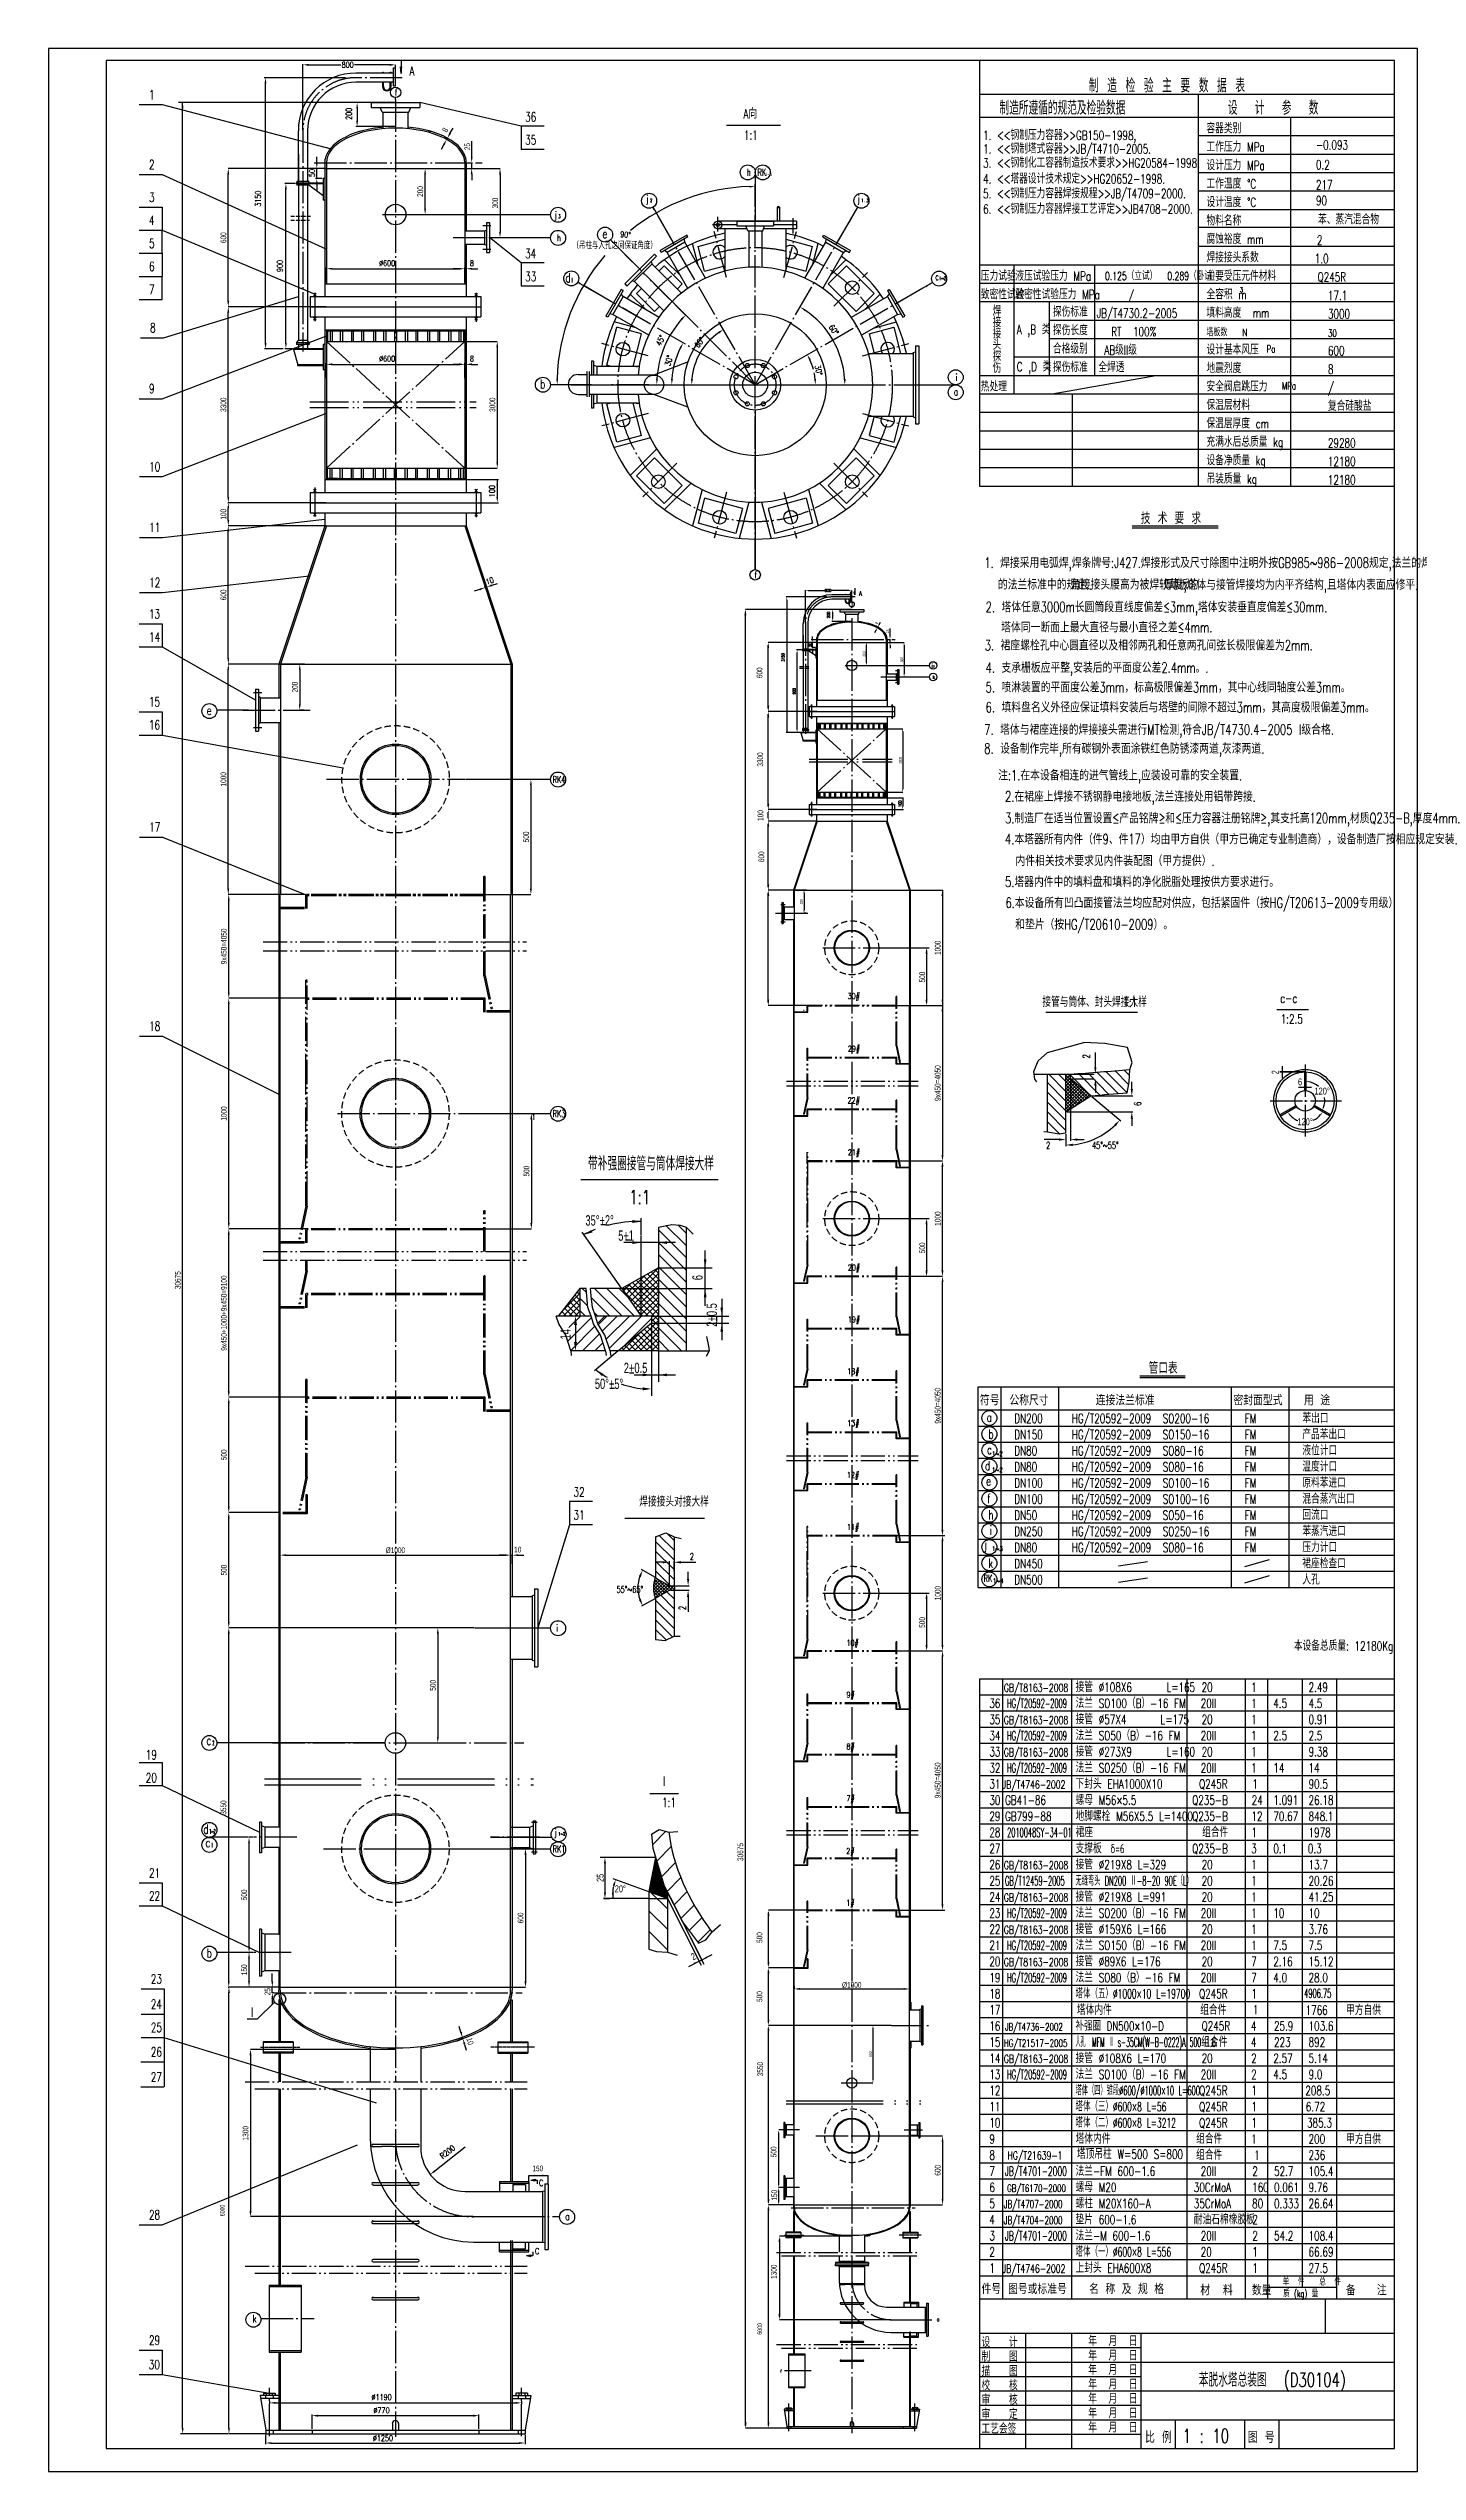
# Model space of a CAD drawing. Extents: x -16247 to -10307, y 4801 to 15314.
import ezdxf

# ---------------------------------------------------------------- set-up
doc = ezdxf.new("R2010")
doc.units = 0
doc.header["$LTSCALE"] = 70
doc.header["$MEASUREMENT"] = 0
for name, pattern in [('ACAD_ISO05W100', [33, 24, -3, 0, -3, 0, -3]), ('CENTER', [2.5, 2, -0.2, 0.1, -0.2]), ('DASHED', [0.6, 0.4, -0.2]), ('PHANTOM', [2.3, 1.5, -0.2, 0.1, -0.2, 0.1, -0.2])]:
    doc.linetypes.add(name, pattern=pattern)
doc.layers.get('0').update_dxf_attribs({"linetype": 'CONTINUOUS'})
for name, color, linetype in [('1', 1, 'CENTER'), ('2', 2, 'DASHED'), ('3', 3, 'CONTINUOUS'), ('5', 5, 'PHANTOM'), ('6', 6, 'CONTINUOUS'), ('LS', 3, 'CONTINUOUS')]:
    doc.layers.add(name, color=color, linetype=linetype)
doc.styles.add('HZ', font='TXT.SHX', dxfattribs={"width": 0.7, "bigfont": 'HZTXT.SHX'})
doc.styles.add('HZ1', font='TXT.SHX', dxfattribs={"width": 0.7, "bigfont": 'HZTXT.SHX'})
doc.styles.get("Standard").update_dxf_attribs({"font": 'GBTXT', "width": 0.67, "bigfont": 'INTECAD'})
pattern_1 = [(315, (-15916.43, -7437.582), (12.727922, 12.727922), [])]
pattern_2 = [(225, (-15916.43, -7437.582), (12.727922, -12.727922), [])]

msp = doc.modelspace()

# ---------------------------------------------------------------- texts
for s, height, style, width, p in [('制 造 检 验 主 要 数 据 表', 60, 'HZ', 0.7, (-11733, 15123)), ('1', 40, 'HZ1', 0.7, (-15811, 15093)), ('36', 40, 'HZ1', 0.7, (-14179, 14997)), ('制造所遵循的规范及检验数据', 60, 'HZ', 0.7, (-12121, 15026)), ('设  计  参  数', 60, 'HZ', 0.7, (-11130, 15026)), ('35', 40, 'HZ1', 0.7, (-14179, 14897)), ('1. <<钢制压力容器>>GB150-1998,', 40, 'HZ', 0.7, (-12192, 14917)), ('容器类别', 40, 'HZ', 0.7, (-11223, 14946)), ('2', 40, 'HZ1', 0.7, (-15811, 14790)), ('3. <<钢制化工容器制造技术要求>>HG20584-1998.', 40, 'HZ', 0.7, (-12192, 14797)), ('1. <<钢制塔式容器>>JB/T4710-2005.', 40, 'HZ', 0.7, (-12192, 14858)), ('工作压力 MPa', 40, 'HZ', 0.7, (-11223, 14866)), ('设计压力 MPa', 40, 'HZ', 0.7, (-11223, 14786)), ('0.2', 40, 'HZ', 0.7, (-10748, 14789)), ('-0.093', 40, 'HZ', 0.7, (-10748, 14875)), ('4. <<塔器设计技术规定>>HG20652-1998.', 40, 'HZ', 0.7, (-12192, 14728)), ('工作温度 %%DC', 40, 'HZ', 0.7, (-11223, 14706)), ('217', 40, 'HZ', 0.7, (-10748, 14702)), ('3', 40, 'HZ1', 0.7, (-15811, 14648)), ('5. <<钢制压力容器焊接规程>>JB/T4709-2000.', 40, 'HZ', 0.7, (-12192, 14664)), ('6. <<钢制压力容器焊接工艺评定>>JB4708-2000.', 40, 'HZ', 0.7, (-12192, 14597)), ('设计温度 %%DC', 40, 'HZ', 0.7, (-11223, 14626)), ('90', 40, 'HZ', 0.7, (-10748, 14634)), ('4', 40, 'HZ1', 0.7, (-15811, 14548)), ('物料名称', 40, 'HZ', 0.7, (-11223, 14546)), ('腐蚀裕度 mm', 40, 'HZ', 0.7, (-11223, 14466)), ('苯、蒸汽混合物', 40, 'HZ', 0.7, (-10739, 14551)), ('5', 40, 'HZ1', 0.7, (-15811, 14448)), ('34', 40, 'HZ1', 0.7, (-14179, 14404)), ('焊接接头系数', 40, 'HZ', 0.7, (-11223, 14386)), (' 1.0 ', 40, 'HZ', 0.7, (-10778, 14382)), ('2', 40, 'HZ', 0.7, (-10744, 14462)), ('6', 40, 'HZ1', 0.7, (-15811, 14348)), ('33', 40, 'HZ1', 0.7, (-14179, 14304)), ('压力试验', 40, 'HZ', 0.7, (-12202, 14306)), ('液压试验压力 MPa', 40, 'HZ', 0.7, (-12052, 14306)), ('  0.125（立试）  0.289（卧试）', 35, 'HZ', 0.7, (-11707, 14309)), ('主要受压元件材料', 40, 'HZ', 0.7, (-11223, 14306)), ('Q245R', 40, 'HZ', 0.7, (-10741, 14302)), ('7', 40, 'HZ1', 0.7, (-15811, 14248)), ('致密性试验', 40, 'HZ', 0.7, (-12202, 14226)), ('焊', 40, 'HZ', 0.7, (-12151, 14154)), ('致密性试验压力 MPa', 40, 'HZ', 0.7, (-12052, 14226)), ('探伤标准', 40, 'HZ', 0.7, (-11889, 14150)), ('JB/T4730.2-2005', 40, 'HZ', 0.7, (-11699, 14145)), ('/', 32, 'HZ', 0.7, (-11559, 14230)), ('全容积 m', 40, 'HZ', 0.7, (-11223, 14226)), ('3', 20, 'HZ1', 0.7, (-11079, 14257)), ('17.1', 40, 'HZ', 0.7, (-10696, 14222)), ('8', 40, 'HZ1', 0.7, (-15806, 14082)), ('接', 40, 'HZ', 0.7, (-12151, 14105)), ('接', 40, 'HZ', 0.7, (-12151, 14056)), ('A ,B 类', 40, 'HZ', 0.7, (-12046, 14074)), ('探伤长度', 40, 'HZ', 0.7, (-11889, 14070)), ('RT  100%%%', 40, 'HZ', 0.7, (-11636, 14065)), ('填料高度  mm', 40, 'HZ', 0.7, (-11223, 14146)), ('塔板数   N', 32, 'HZ', 0.7, (-11223, 14066)), ('30', 32, 'HZ', 0.7, (-10696, 14062)), ('3000', 40, 'HZ', 0.7, (-10696, 14142)), ('探', 40, 'HZ', 0.7, (-12151, 13956)), ('头', 40, 'HZ', 0.7, (-12151, 14007)), ('合格级别', 40, 'HZ', 0.7, (-11889, 13990)), ('AB级II级', 40, 'HZ', 0.7, (-11666, 13985)), ('设计基本风压', 40, 'HZ', 0.7, (-11223, 13986)), ('        Pa', 32, 'HZ', 0.7, (-11136, 13994)), ('600', 40, 'HZ', 0.7, (-10696, 13982)), ('伤', 40, 'HZ', 0.7, (-12151, 13907)), ('C ,D 类', 40, 'HZ', 0.7, (-12046, 13913)), ('探伤标准', 40, 'HZ', 0.7, (-11889, 13910)), ('全焊透', 40, 'HZ', 0.7, (-11692, 13910)), ('地震烈度', 40, 'HZ', 0.7, (-11223, 13906)), ('8', 40, 'HZ', 0.7, (-10696, 13902)), ('9', 40, 'HZ1', 0.7, (-15811, 13818)), ('热处理', 40, 'HZ', 0.7, (-12202, 13826)), ('保温层材料', 40, 'HZ', 0.7, (-11223, 13746)), ('安全阀启跳压力', 40, 'HZ', 0.7, (-11223, 13826)), ('        MPa', 32, 'HZ', 0.7, (-11069, 13834)), ('复合硅酸盐', 40, 'HZ', 0.7, (-10696, 13742)), ('/', 40, 'HZ', 0.7, (-10696, 13822)), ('保温层厚度 cm', 40, 'HZ', 0.7, (-11223, 13666)), ('充满水后总质量 kg', 40, 'HZ', 0.7, (-11223, 13586)), ('29280', 40, 'HZ', 0.7, (-10696, 13582)), ('10', 40, 'HZ1', 0.7, (-15810, 13479)), ('设备净质量 kg', 40, 'HZ', 0.7, (-11223, 13506)), ('吊装质量 kg', 40, 'HZ', 0.7, (-11223, 13426)), ('12180', 40, 'HZ', 0.7, (-10696, 13502)), ('12180', 40, 'HZ', 0.7, (-10696, 13422)), ('11', 40, 'HZ1', 0.7, (-15810, 13216)), ('技 术 要 求', 50, 'HZ', 0.7, (-11508, 13251)), ('1. 焊接采用电弧焊,焊条牌号:J427.焊接形式及尺寸除图中注明外按GB985~986-2008规定,法兰的焊接按相应', 45, 'HZ1', 0.7, (-12187, 13060)), ('12', 40, 'HZ1', 0.7, (-15810, 12977)), ('  的法兰标准中的规定..', 45, 'HZ1', 0.7, (-12184, 12966)), ('角接接头腰高为被焊较薄板的 ', 45, 'HZ1', 0.7, (-11811, 12966)), ('  厚度;塔体与接管焊接均为内平齐结构,且塔体内表面应修平.', 45, 'HZ1', 0.7, (-11464, 12965)), ('13', 40, 'HZ1', 0.7, (-15811, 12840)), ('2. 塔体任意3000m长圆筒段直线度偏差≤3mm,塔体安装垂直度偏差≤30mm.', 45, 'HZ1', 0.7, (-12181, 12868)), ('  塔体同一断面上最大直径与最小直径之差≤4mm.', 45, 'HZ1', 0.7, (-12170, 12780)), ('14', 40, 'HZ1', 0.7, (-15811, 12740)), ('3. 裙座螺栓孔中心圆直径以及相邻两孔和任意两孔间弦长极限偏差为2mm.', 45, 'HZ1', 0.7, (-12185, 12702)), ('4. 支承栅板应平整,安装后的平面度公差2.4mm。.', 45, 'HZ1', 0.7, (-12181, 12605)), ('5. 喷淋装置的平面度公差3mm，标高极限偏差3mm，其中心线同轴度公差3mm。', 45, 'HZ1', 0.7, (-12181, 12520)), ('15', 40, 'HZ1', 0.7, (-15811, 12459)), ('6. 填料盘名义外径应保证填料安装后与塔壁的间隙不超过3mm，其高度极限偏差3mm。', 45, 'HZ1', 0.7, (-12181, 12433)), ('16', 40, 'HZ1', 0.7, (-15811, 12359)), ('7. 塔体与裙座连接的焊接接头需进行MT检测,符合JB/T4730.4-2005 I级合格.', 45, 'HZ1', 0.7, (-12187, 12336)), ('8. 设备制作完毕,所有碳钢外表面涂铁红色防锈漆两道,灰漆两道.', 45, 'HZ1', 0.7, (-12187, 12254)), ('注:1.在本设备相连的进气管线上,应装设可靠的安全装置.', 45, 'HZ1', 0.7, (-12127, 12138)), ('  2.在裙座上焊接不锈钢静电接地板,法兰连接处用铝带跨接. ', 45, 'HZ1', 0.7, (-12153, 12046)), ('  3.制造厂在适当位置设置≤产品铭牌≥和≤压力容器注册铭牌≥,其支托高120mm,材质Q235-B,厚度4mm. ', 45, 'HZ1', 0.7, (-12153, 11952)), ('17', 40, 'HZ1', 0.7, (-15810, 11916)), ('  4.本塔器所有内件（件9、件17）均由甲方自供（甲方已确定专业制造商），设备制造厂按相应规定安装.', 45, 'HZ1', 0.7, (-12153, 11861)), ('  内件相关技术要求见内件装配图（甲方提供）.', 45, 'HZ1', 0.7, (-12108, 11767)), ('  5.塔器内件中的填料盘和填料的净化脱脂处理按供方要求进行。 ', 45, 'HZ1', 0.7, (-12153, 11676)), ('  6.本设备所有凹凸面接管法兰均应配对供应，包括紧固件（按HG/T20613-2009专用级） ', 45, 'HZ1', 0.7, (-12151, 11585)), ('  和垫片（按HG/T20610-2009）。', 45, 'HZ1', 0.7, (-12109, 11491)), ('接管与筒体、封头焊接大样', 40, 'HZ1', 0.7, (-11935, 11156)), ('1:1', 40, 'HZ1', 0.7, (-11584, 11156)), ('18', 40, 'HZ1', 0.7, (-15810, 11052)), ('1:2.5', 40, 'HZ1', 0.7, (-10901, 11083)), ('1', 25, 'HZ', 0.7, (-14151, 10666)), ('带补强圈接管与筒体焊接大样', 60, 'HZ1', 0.7, (-13906, 10446)), ('1:1', 60, 'HZ1', 0.7, (-13727, 10300)), ('管口表', 50, 'HZ', 0.7, (-11474, 9564)), ('符号', 45, 'HZ', 0.7, (-12206, 9427)), (' 公称尺寸', 45, 'HZ', 0.7, (-12106, 9427)), ('     连接法兰标准', 45, 'HZ', 0.7, (-11856, 9427)), ('密封面型式', 45, 'HZ', 0.7, (-11106, 9427)), ('  用 途', 45, 'HZ', 0.7, (-10856, 9427)), ('DN200', 40, 'HZ1', 0.7, (-12057, 9350)), ('HG/T20592-2009  SO200-16', 40, 'HZ1', 0.7, (-11807, 9350)), ('FM', 40, 'HZ1', 0.7, (-11057, 9350)), ('苯出口', 40, 'HZ1', 0.7, (-10807, 9350)), ('DN150', 40, 'HZ1', 0.7, (-12057, 9280)), ('HG/T20592-2009  SO150-16', 40, 'HZ1', 0.7, (-11807, 9280)), ('HG/T20592-2009  SO80-16', 40, 'HZ1', 0.7, (-11807, 9210)), ('FM', 40, 'HZ1', 0.7, (-11057, 9280)), ('产品苯出口', 40, 'HZ1', 0.7, (-10807, 9280)), ('液位计口', 40, 'HZ1', 0.7, (-10807, 9210)), ('1~2', 20, 'HZ1', 0.7, (-12154, 9207)), ('1~2', 20, 'HZ1', 0.7, (-12154, 9137)), ('DN80', 40, 'HZ1', 0.7, (-12057, 9210)), ('DN80', 40, 'HZ1', 0.7, (-12057, 9140)), ('HG/T20592-2009  SO80-16', 40, 'HZ1', 0.7, (-11807, 9140)), ('FM', 40, 'HZ1', 0.7, (-11057, 9210)), ('FM', 40, 'HZ1', 0.7, (-11057, 9140)), ('温度计口', 40, 'HZ1', 0.7, (-10807, 9140)), ('32', 40, 'HZ1', 0.7, (-13969, 9031)), ('DN100', 40, 'HZ1', 0.7, (-12057, 9070)), ('HG/T20592-2009  SO100-16', 40, 'HZ1', 0.7, (-11807, 9070)), ('HG/T20592-2009  SO100-16', 40, 'HZ1', 0.7, (-11807, 9000)), ('FM', 40, 'HZ1', 0.7, (-11057, 9070)), ('原料苯进口', 40, 'HZ1', 0.7, (-10807, 9070)), ('混合蒸汽出口', 40, 'HZ1', 0.7, (-10807, 9000)), ('31', 40, 'HZ1', 0.7, (-13969, 8931)), ('焊接接头对接大样', 40, 'HZ1', 0.7, (-13684, 8988)), ('DN100', 40, 'HZ1', 0.7, (-12057, 9000)), ('DN50', 40, 'HZ1', 0.7, (-12057, 8930)), ('HG/T20592-2009  SO50-16', 40, 'HZ1', 0.7, (-11807, 8930)), ('FM', 40, 'HZ1', 0.7, (-11057, 9000)), ('FM', 40, 'HZ1', 0.7, (-11057, 8930)), ('回流口', 40, 'HZ1', 0.7, (-10807, 8930)), ('DN250', 40, 'HZ1', 0.7, (-12057, 8860)), ('HG/T20592-2009  SO250-16', 40, 'HZ1', 0.7, (-11807, 8860)), ('HG/T20592-2009  SO80-16', 40, 'HZ1', 0.7, (-11807, 8790)), ('FM', 40, 'HZ1', 0.7, (-11057, 8860)), ('苯蒸汽进口', 40, 'HZ1', 0.7, (-10807, 8860)), ('压力计口', 40, 'HZ1', 0.7, (-10807, 8790)), ('1~3', 20, 'HZ1', 0.7, (-12154, 8795)), ('DN80', 40, 'HZ1', 0.7, (-12057, 8790)), ('DN450', 40, 'HZ1', 0.7, (-12057, 8720)), ('FM', 40, 'HZ1', 0.7, (-11057, 8790)), ('裙座检查口', 40, 'HZ1', 0.7, (-10807, 8720)), ('1~4', 20, 'HZ1', 0.7, (-12150, 8655)), ('DN500', 40, 'HZ1', 0.7, (-12057, 8650)), ('人孔', 40, 'HZ1', 0.7, (-10807, 8650)), ('本设备总质量: 12180Kg  ', 40, 'HZ1', 0.7, (-10844, 8363)), ('GB/T8163-2008', 35, 'HZ1', 0.7, (-12102, 8184)), ('接管 %%C108X6     L=165', 40, 'HZ1', 0.7, (-11791, 8184)), ('20', 40, 'HZ1', 0.7, (-11244, 8184)), ('1', 40, 'HZ1', 0.7, (-11029, 8184)), ('2.49', 40, 'HZ1', 0.7, (-10780, 8184)), ('36', 40, 'HZ1', 0.7, (-12165, 8114)), ('HG/T20592-2009', 40, 'HZ1', 0.5, (-12088, 8114)), ('法兰 SO100（B）-16 FM ', 40, 'HZ', 0.7, (-11791, 8114)), ('20II', 40, 'HZ1', 0.7, (-11248, 8114)), ('1', 40, 'HZ1', 0.7, (-11029, 8114)), ('4.5', 40, 'HZ1', 0.7, (-10933, 8114)), ('4.5', 40, 'HZ1', 0.7, (-10780, 8114)), ('35', 40, 'HZ1', 0.7, (-12165, 8044)), ('34', 40, 'HZ1', 0.7, (-12165, 7974)), ('GB/T8163-2008', 35, 'HZ1', 0.7, (-12102, 8044)), ('HG/T20592-2009', 40, 'HZ1', 0.5, (-12088, 7974)), ('接管 %%C57X4     L=175', 40, 'HZ1', 0.7, (-11791, 8044)), ('法兰 SO50（B）-16 FM ', 40, 'HZ', 0.7, (-11791, 7974)), ('20II', 40, 'HZ1', 0.7, (-11248, 7974)), ('20', 40, 'HZ1', 0.7, (-11244, 8044)), ('1', 40, 'HZ1', 0.7, (-11029, 7974)), ('1', 40, 'HZ1', 0.7, (-11029, 8044)), ('2.5', 40, 'HZ1', 0.7, (-10933, 7974)), ('0.91', 40, 'HZ1', 0.7, (-10780, 8044)), ('2.5', 40, 'HZ1', 0.7, (-10780, 7974)), ('19', 40, 'HZ1', 0.7, (-15825, 7891)), ('33', 40, 'HZ1', 0.7, (-12165, 7904)), ('GB/T8163-2008', 35, 'HZ1', 0.7, (-12102, 7904)), ('接管 %%C273X9     L=160', 40, 'HZ1', 0.7, (-11791, 7904)), ('20', 40, 'HZ1', 0.7, (-11244, 7904)), ('1', 40, 'HZ1', 0.7, (-11029, 7904)), ('9.38', 40, 'HZ1', 0.7, (-10780, 7904)), ('20', 40, 'HZ1', 0.7, (-15825, 7791)), ('32', 40, 'HZ1', 0.7, (-12165, 7834)), ('31', 40, 'HZ1', 0.7, (-12165, 7764)), ('JB/T4746-2002', 35, 'HZ1', 0.7, (-12109, 7764)), ('HG/T20592-2009', 40, 'HZ1', 0.5, (-12088, 7834)), ('法兰 SO250（B）-16 FM ', 40, 'HZ', 0.7, (-11791, 7834)), ('Q245R', 40, 'HZ1', 0.7, (-11255, 7764)), ('20II', 40, 'HZ1', 0.7, (-11248, 7834)), ('1', 40, 'HZ1', 0.7, (-11029, 7834)), ('1', 40, 'HZ1', 0.7, (-11024, 7764)), ('14', 40, 'HZ1', 0.7, (-10933, 7834)), ('90.5', 40, 'HZ1', 0.7, (-10780, 7764)), ('14', 40, 'HZ1', 0.7, (-10780, 7834)), ('1:1', 40, 'HZ1', 0.7, (-13585, 7684)), ('30', 40, 'HZ1', 0.7, (-12165, 7694)), ('GB41-86', 40, 'HZ1', 0.7, (-12097, 7694)), ('螺母 M56×5.5', 40, 'HZ1', 0.7, (-11791, 7694)), ('Q235-B', 40, 'HZ1', 0.7, (-11285, 7694)), ('24', 40, 'HZ1', 0.7, (-11027, 7694)), ('1.091', 40, 'HZ1', 0.7, (-10933, 7694)), ('26.18', 40, 'HZ1', 0.7, (-10780, 7694)), ('29', 40, 'HZ1', 0.7, (-12165, 7624)), ('28', 40, 'HZ1', 0.7, (-12165, 7554)), ('GB799-88', 40, 'HZ1', 0.7, (-12097, 7624)), ('2010048SY-34-01', 40, 'HZ1', 0.5, (-12088, 7554)), ('地脚螺栓 M56X5.5 L=1400', 40, 'HZ1', 0.7, (-11791, 7624)), ('Q235-B', 40, 'HZ1', 0.7, (-11285, 7624)), ('12', 40, 'HZ1', 0.7, (-11028, 7624)), ('70.67', 40, 'HZ1', 0.7, (-10933, 7624)), ('848.1', 40, 'HZ1', 0.7, (-10780, 7624)), ('1978', 40, 'HZ1', 0.7, (-10780, 7554)), ('27', 40, 'HZ1', 0.7, (-12165, 7484)), ('支撑板\u3000δ=6', 40, 'HZ1', 0.7, (-11791, 7484)), ('Q235-B', 40, 'HZ1', 0.7, (-11285, 7484)), ('3', 40, 'HZ1', 0.7, (-11029, 7484)), ('0.1', 40, 'HZ1', 0.7, (-10933, 7484)), ('0.3', 40, 'HZ1', 0.7, (-10783, 7484)), ('21', 40, 'HZ1', 0.7, (-15811, 7378)), ('26', 40, 'HZ1', 0.7, (-12165, 7414)), ('25', 40, 'HZ1', 0.7, (-12165, 7344)), ('GB/T8163-2008', 35, 'HZ1', 0.7, (-12102, 7414)), ('GB/T12459-2005', 40, 'HZ1', 0.5, (-12097, 7344)), ('接管 %%C219X8 L=329', 40, 'HZ1', 0.7, (-11791, 7414)), ('无缝弯头 DN200 Ⅱ-8-20 90E（L）', 40, 'HZ1', 0.5, (-11791, 7344)), ('20', 40, 'HZ1', 0.7, (-11244, 7414)), ('20', 40, 'HZ1', 0.7, (-11244, 7344)), ('1', 40, 'HZ1', 0.7, (-11029, 7414)), ('1', 40, 'HZ1', 0.7, (-11029, 7344)), ('20.26', 40, 'HZ1', 0.7, (-10780, 7344)), ('13.7', 40, 'HZ1', 0.7, (-10780, 7414)), ('22', 40, 'HZ1', 0.7, (-15811, 7278)), ('24', 40, 'HZ1', 0.7, (-12165, 7274)), ('GB/T8163-2008', 35, 'HZ1', 0.7, (-12102, 7274)), ('接管 %%C219X8 L=991', 40, 'HZ1', 0.7, (-11791, 7274)), ('20', 40, 'HZ1', 0.7, (-11244, 7274)), ('1', 40, 'HZ1', 0.7, (-11029, 7274)), ('41.25', 40, 'HZ1', 0.7, (-10780, 7274)), ('23', 40, 'HZ1', 0.7, (-12165, 7204)), ('22', 40, 'HZ1', 0.7, (-12165, 7134)), ('GB/T8163-2008', 35, 'HZ1', 0.7, (-12102, 7134)), ('HG/T20592-2009', 40, 'HZ1', 0.5, (-12088, 7204)), ('法兰 SO200（B）-16 FM ', 40, 'HZ', 0.7, (-11791, 7204)), ('接管 %%C159X6 L=166', 40, 'HZ1', 0.7, (-11791, 7134)), ('20II', 40, 'HZ1', 0.7, (-11248, 7204)), ('20', 40, 'HZ1', 0.7, (-11244, 7134)), ('1', 40, 'HZ1', 0.7, (-11029, 7204)), ('1', 40, 'HZ1', 0.7, (-11029, 7134)), ('10', 40, 'HZ1', 0.7, (-10933, 7204)), ('3.76', 40, 'HZ1', 0.7, (-10780, 7134)), ('10', 40, 'HZ1', 0.7, (-10780, 7204)), ('21', 40, 'HZ1', 0.7, (-12165, 7064)), ('HG/T20592-2009', 40, 'HZ1', 0.5, (-12088, 7064)), ('法兰 SO150（B）-16 FM ', 40, 'HZ', 0.7, (-11791, 7064)), ('20II', 40, 'HZ1', 0.7, (-11248, 7064)), ('1', 40, 'HZ1', 0.7, (-11029, 7064)), ('7.5', 40, 'HZ1', 0.7, (-10933, 7064)), ('7.5', 40, 'HZ1', 0.7, (-10780, 7064)), ('23', 40, 'HZ1', 0.7, (-15803, 6918)), ('20', 40, 'HZ1', 0.7, (-12165, 6994)), ('19', 40, 'HZ1', 0.7, (-12165, 6924)), ('GB/T8163-2008', 35, 'HZ1', 0.7, (-12102, 6994)), ('HG/T20592-2009', 40, 'HZ1', 0.5, (-12088, 6924)), ('接管 %%C89X6 L=176', 40, 'HZ1', 0.7, (-11791, 6994)), ('法兰 SO80（B）-16 FM ', 40, 'HZ', 0.7, (-11791, 6924)), ('20II', 40, 'HZ1', 0.7, (-11248, 6924)), ('20', 40, 'HZ1', 0.7, (-11244, 6994)), ('7', 40, 'HZ1', 0.7, (-11029, 6994)), ('7', 40, 'HZ1', 0.7, (-11029, 6924)), ('2.16', 40, 'HZ1', 0.7, (-10933, 6994)), ('4.0', 40, 'HZ1', 0.7, (-10933, 6924)), ('28.0', 40, 'HZ1', 0.7, (-10780, 6924)), ('15.12', 40, 'HZ1', 0.7, (-10780, 6994)), ('24', 40, 'HZ1', 0.7, (-15803, 6809)), ('18', 40, 'HZ1', 0.7, (-12165, 6854)), ('Q245R', 40, 'HZ1', 0.7, (-11255, 6854)), ('1', 40, 'HZ1', 0.7, (-11028, 6854)), ('4906.75', 40, 'HZ1', 0.5, (-10799, 6856)), ('25', 40, 'HZ1', 0.7, (-15803, 6708)), ('17', 40, 'HZ1', 0.7, (-12165, 6784)), ('16', 40, 'HZ1', 0.7, (-12165, 6714)), ('JB/T4736-2002', 32, 'HZ1', 0.7, (-12097, 6714)), ('补强圈 DN500×10-D', 39, 'HZ1', 0.7, (-11791, 6714)), ('组合件', 40, 'HZ1', 0.7, (-11250, 6783)), ('Q245R', 40, 'HZ1', 0.7, (-11244, 6714)), ('4', 40, 'HZ1', 0.7, (-11030, 6714)), ('1', 40, 'HZ1', 0.7, (-11022, 6785)), ('25.9', 40, 'HZ1', 0.7, (-10930, 6714)), ('1766', 40, 'HZ1', 0.7, (-10793, 6783)), ('103.6', 40, 'HZ1', 0.7, (-10780, 6714)), ('甲方自供', 40, 'HZ1', 0.7, (-10617, 6782)), ('26', 40, 'HZ1', 0.7, (-15803, 6602)), ('15', 40, 'HZ1', 0.7, (-12165, 6644)), ('HG/T21517-2005', 32, 'HZ1', 0.7, (-12102, 6644)), ('人孔 ', 40, 'HZ1', 0.4, (-11791, 6644)), ('组合件', 40, 'HZ1', 0.7, (-11246, 6644)), ('4', 40, 'HZ1', 0.7, (-11030, 6644)), ('223', 40, 'HZ1', 0.7, (-10930, 6644)), ('892', 40, 'HZ1', 0.7, (-10780, 6644)), ('27', 40, 'HZ1', 0.7, (-15803, 6493)), ('14', 40, 'HZ1', 0.7, (-12165, 6574)), ('13', 40, 'HZ1', 0.7, (-12165, 6504)), ('GB/T8163-2008', 35, 'HZ1', 0.7, (-12102, 6574)), ('HG/T20592-2009', 40, 'HZ1', 0.5, (-12088, 6504)), ('接管 %%C108X6 L=170', 40, 'HZ1', 0.7, (-11791, 6574)), ('法兰 SO100（B）-16 FM ', 40, 'HZ', 0.7, (-11791, 6504)), ('20II', 40, 'HZ1', 0.7, (-11248, 6504)), ('20', 40, 'HZ1', 0.7, (-11244, 6574)), ('2', 40, 'HZ1', 0.7, (-11029, 6574)), ('2', 40, 'HZ1', 0.7, (-11029, 6504)), ('2.57', 40, 'HZ1', 0.7, (-10933, 6574)), ('4.5', 40, 'HZ1', 0.7, (-10933, 6504)), ('5.14', 40, 'HZ1', 0.7, (-10780, 6574)), ('9.0', 40, 'HZ1', 0.7, (-10780, 6504)), ('12', 40, 'HZ1', 0.7, (-12165, 6434)), ('Q245R', 40, 'HZ1', 0.7, (-11255, 6434)), ('1', 40, 'HZ1', 0.7, (-11028, 6434)), ('208.5', 40, 'HZ1', 0.7, (-10794, 6434)), ('11', 40, 'HZ1', 0.7, (-12165, 6364)), ('10', 40, 'HZ1', 0.7, (-12165, 6294)), ('Q245R', 40, 'HZ1', 0.7, (-11255, 6364)), ('Q245R', 40, 'HZ1', 0.7, (-11255, 6294)), ('1', 40, 'HZ1', 0.7, (-11028, 6364)), ('1', 40, 'HZ1', 0.7, (-11028, 6294)), ('6.72', 40, 'HZ1', 0.7, (-10792, 6364)), ('385.3', 40, 'HZ1', 0.7, (-10787, 6294)), ('9', 40, 'HZ1', 0.7, (-12165, 6224)), ('组合件', 40, 'HZ1', 0.7, (-11268, 6224)), ('1', 40, 'HZ1', 0.7, (-11029, 6224)), ('200', 40, 'HZ1', 0.7, (-10780, 6224)), ('甲方自供', 40, 'HZ1', 0.7, (-10617, 6222)), ('8', 40, 'HZ1', 0.7, (-12165, 6154)), ('7', 40, 'HZ1', 0.7, (-12165, 6084)), ('JB/T4701-2000', 40, 'HZ1', 0.6, (-12097, 6084)), ('HG/T21639-1', 35, 'HZ1', 0.7, (-12086, 6155)), ('法兰-FM 600-1.6', 40, 'HZ1', 0.7, (-11791, 6084)), ('组合件', 40, 'HZ1', 0.7, (-11268, 6154)), ('20II', 40, 'HZ1', 0.7, (-11248, 6084)), ('2', 40, 'HZ1', 0.7, (-11024, 6084)), (' 1', 40, 'HZ1', 0.7, (-11041, 6154)), ('52.7', 40, 'HZ1', 0.7, (-10930, 6084)), ('236', 40, 'HZ1', 0.7, (-10780, 6154)), ('105.4', 40, 'HZ1', 0.7, (-10780, 6084)), ('6', 40, 'HZ1', 0.7, (-12165, 6014)), ('GB/T6170-2000', 32, 'HZ1', 0.7, (-12088, 6014)), ('螺母 M20', 40, 'HZ1', 0.7, (-11791, 6014)), ('30CrMoA', 40, 'HZ1', 0.7, (-11278, 6014)), ('160', 40, 'HZ1', 0.7, (-11025, 6014)), ('0.061', 40, 'HZ1', 0.7, (-10930, 6014)), ('9.76', 40, 'HZ1', 0.7, (-10780, 6014)), ('28', 40, 'HZ1', 0.7, (-15811, 5895)), ('5', 40, 'HZ1', 0.7, (-12165, 5944)), ('4', 40, 'HZ1', 0.7, (-12165, 5874)), ('JB/T4707-2000', 35, 'HZ1', 0.65, (-12102, 5944)), ('JB/T4704-2000', 35, 'HZ1', 0.65, (-12102, 5874)), ('螺柱 M20X160-A', 40, 'HZ1', 0.7, (-11791, 5944)), ('垫片 600-1.6', 40, 'HZ1', 0.7, (-11791, 5874)), ('耐油石棉橡胶板', 40, 'HZ1', 0.7, (-11278, 5874)), ('35CrMoA', 40, 'HZ1', 0.7, (-11278, 5944)), ('80', 40, 'HZ1', 0.7, (-11025, 5944)), ('2', 40, 'HZ1', 0.7, (-11024, 5874)), ('0.333', 40, 'HZ1', 0.7, (-10930, 5944)), ('26.64', 40, 'HZ1', 0.7, (-10780, 5944)), ('3', 40, 'HZ1', 0.7, (-12165, 5804)), ('JB/T4701-2000', 40, 'HZ1', 0.6, (-12097, 5804)), ('法兰-M 600-1.6', 40, 'HZ1', 0.7, (-11791, 5804)), ('20II', 40, 'HZ1', 0.7, (-11248, 5804)), ('2', 40, 'HZ1', 0.7, (-11024, 5804)), ('54.2', 40, 'HZ1', 0.7, (-10930, 5804)), ('108.4', 40, 'HZ1', 0.7, (-10780, 5804)), ('2', 40, 'HZ1', 0.7, (-12165, 5734)), ('1', 40, 'HZ1', 0.7, (-12165, 5664)), ('JB/T4746-2002', 35, 'HZ1', 0.7, (-12109, 5664)), ('Q245R', 40, 'HZ1', 0.7, (-11255, 5664)), ('20', 40, 'HZ1', 0.7, (-11248, 5734)), ('1', 40, 'HZ1', 0.7, (-11024, 5734)), ('1', 40, 'HZ1', 0.7, (-11024, 5664)), ('27.5', 40, 'HZ1', 0.7, (-10780, 5664)), ('66.69', 40, 'HZ1', 0.7, (-10780, 5734)), ('件号', 45, 'HZ', 0.7, (-12199, 5571)), ('图号或标准号', 45, 'HZ', 0.7, (-12084, 5571)), ('名 称 及 规 格', 45, 'HZ', 0.7, (-11732, 5571)), ('材  料', 45, 'HZ', 0.7, (-11250, 5566)), (' 数量', 45, 'HZ', 0.7, (-11054, 5566)), ('单  件   总  件', 30, 'HZ', 0.7, (-10892, 5609)), ('质 (kg) 量', 30, 'HZ', 0.7, (-10890, 5558)), ('备   注', 45, 'HZ', 0.7, (-10618, 5566)), ('29', 40, 'HZ1', 0.7, (-15811, 5351)), ('设   计', 40, 'HZ', 0.7, (-12199, 5341)), ('年  月  日', 40, 'HZ', 0.7, (-11736, 5346)), ('30', 40, 'HZ1', 0.7, (-15812, 5245)), ('制   图', 40, 'HZ', 0.7, (-12199, 5279)), ('描   图', 40, 'HZ', 0.7, (-12199, 5216)), ('年  月  日', 40, 'HZ', 0.7, (-11736, 5283)), ('年  月  日', 40, 'HZ', 0.7, (-11736, 5221)), ('校   核', 40, 'HZ', 0.7, (-12199, 5154)), ('年  月  日', 40, 'HZ', 0.7, (-11736, 5158)), ('苯脱水塔总装图  (D30104)', 60, 'HZ1', 0.7, (-11256, 5169)), ('审   核', 40, 'HZ', 0.7, (-12199, 5091)), ('审   定', 40, 'HZ', 0.7, (-12199, 5029)), ('年  月  日', 40, 'HZ', 0.7, (-11736, 5096)), ('年  月  日', 40, 'HZ', 0.7, (-11736, 5033)), ('工艺会签', 40, 'HZ', 0.7, (-12199, 4966)), ('年  月  日', 40, 'HZ', 0.7, (-11736, 4971)), ('比 例', 50, 'HZ', 0.7, (-11489, 4925)), ('1 : 10', 60, 'HZ1', 0.7, (-11326, 4926)), ('图 号', 50, 'HZ', 0.7, (-11043, 4925))]:
    msp.add_text(s, height=height, dxfattribs=dict(style=style, width=width)).set_placement(p)
at = {"color": 0, "style": 'HZ1', "width": 0.7}
msp.add_text('1:1', height=40, dxfattribs=at).set_placement((-13230, 14918))
at = {"color": 3, "style": 'HZ1', "width": 0.7}
for p in [(-13580, 7776), (-15368, 6774)]:
    msp.add_text('I', height=40, dxfattribs=at).set_placement(p)
at = {"attachment_point": 5, "style": 'HZ'}
for s, insert, char_height in [('\\A1;800', (-14949, 15243), 25), ('\\A1;%%c600', (-14778, 14382), 25), ('\\A1;8', (-14410, 14382), 25), ('\\A1;%%c600', (-14778, 13968), 25), ('\\A1;8', (-14410, 13968), 25), ('\\A1;800', (-12865, 12962), 12.5), ('\\A1;%%C1190', (-14802, 5124), 25), ('\\A1;%%C770', (-14802, 5067), 25), ('\\A1;%%C1250', (-14796, 4946), 25)]:
    msp.add_mtext(s, dxfattribs=dict(at, insert=insert, char_height=char_height))
for s, insert, char_height, rotation in [('\\A1;200', (-14944, 15030), 25, 90), ('\\A1;50', (-15104, 14773), 25, 90), ('\\A1;3150', (-15338, 14662), 25, 90), ('\\A1;90°', (-13744, 14506), 25, 355.8067), ('\\A1;900', (-15243, 14370), 25, 90), ('\\A1;60°', (-12840, 14093), 25, 304.9129), ('\\A1;45°', (-13592, 14047), 25, 64.9456), ('\\A1;60°', (-13423, 14038), 25, 52.9629), ('\\A1;30°', (-13556, 13959), 25, 74.47), ('\\A1;30°', (-12906, 13918), 25, 282.9876), ('\\A1;100', (-14323, 13393), 25, 90), ('\\A1;10', (-14333, 13004), 25, 18.4349), ('\\A1;200', (-12863, 12856), 12.5, 90), ('\\A1;50', (-12943, 12727), 12.5, 90), ('\\A1;3150', (-13060, 12672), 12.5, 90), ('\\A1;900', (-13012, 12525), 12.5, 90), ('\\A1;100', (-12553, 12037), 12.5, 90), ('\\A1;R200', (-14516, 6188), 25, 38.2661)]:
    msp.add_mtext(s, dxfattribs=dict(at, insert=insert, char_height=char_height, rotation=rotation))
at = {"attachment_point": 5}
for s, insert, char_height, rotation in [('\\A1;8', (-14526, 14960), 25, 60.7431), ('\\A1;25', (-14430, 14888), 25, 90), ('\\A1;200', (-14634, 14693), 25, 90), ('\\A1;300', (-14309, 14643), 25, 90), ('\\A1;600', (-15488, 14493), 25, 90), ('3300', (-15488, 13768), 25, 90), ('\\A1;3000', (-14321, 13768), 25, 90), ('\\A1;100', (-15488, 13293), 25, 90), ('\\A1;600', (-15488, 12943), 25, 90), ('\\A1;8', (-12654, 12821), 12.5, 60.7431), ('\\A1;25', (-12606, 12785), 12.5, 90), ('\\A1;600', (-13162, 12605), 25, 90), ('\\A1;200', (-12708, 12687), 12.5, 90), ('\\A1;300', (-12545, 12662), 12.5, 90), ('\\A1;200', (-15178, 12543), 25, 90), ('3300', (-13159, 12229), 25, 90), ('\\A1;3000', (-12551, 12225), 12.5, 90), ('\\A1;1000', (-15488, 12143), 25, 90), ('\\A1;100', (-13158, 11986), 25, 90), ('\\A1;500', (-14175, 11893), 25, 90), ('\\A1;600', (-13154, 11807), 25, 90), ('\\A1;200', (-12980, 11612), 12.5, 90), ('\\A1;9x450=4050', (-15486, 11418), 25, 90), ('\\A1;1000', (-12389, 11412), 25, 90), ('\\A1;500', (-12456, 11285), 25, 90), ('\\A1;9x450=4050', (-12389, 10825), 25, 90), ('\\A1;1000', (-15486, 10693), 25, 90), ('\\A1;500', (-14173, 10443), 25, 90), ('\\A1;1000', (-12389, 10237), 25, 90), ('\\A1;500', (-12456, 10110), 25, 90), ('30675', (-15686, 9970), 25, 90), ('\\A1;9x450=4050', (-12389, 9425), 25, 90), ('\\A1;500', (-15486, 9212), 25, 90), ('\\A1;500', (-15486, 8712), 25, 90), ('\\A1;1000', (-12389, 8612), 25, 90), ('\\A1;500', (-12456, 8485), 25, 90), ('\\A1;500', (-14579, 8212), 25, 90), ('\\A1;9x450=4050', (-12389, 7800), 25, 90), ('\\A1;3550', (-15488, 7682), 25, 90), ('\\A1;30675', (-13245, 7489), 25, 90), ('\\A1;500', (-15398, 7303), 25, 90), ('\\A1;600', (-14199, 7203), 25, 90), ('\\A1;500', (-13162, 7118), 25, 90), ('\\A1;150', (-15398, 6978), 25, 90), ('\\A1;25', (-15297, 6883), 25, 90), ('\\A1;500', (-13162, 6862), 25, 90), ('\\A1;10', (-14418, 6668), 25, 286.9736), ('\\A1;3550', (-13159, 6547), 25, 90), ('\\A1;500', (-12680, 6612), 12.5, 90), ('\\A1;1300', (-15392, 6269), 25, 90), ('\\A1;500', (-13101, 6188), 25, 90), ('\\A1;600', (-12389, 6108), 25, 90), ('\\A1;150', (-13098, 6000), 25, 90), ('\\A1;6000', (-15493, 5934), 20, 90), ('\\A1;1300', (-13100, 5668), 25, 90), ('\\A1;6000', (-13161, 5420), 20, 90)]:
    msp.add_mtext(s, dxfattribs=dict(at, insert=insert, char_height=char_height, rotation=rotation))
at = {"insert": (-13138, 14775), "char_height": 15, "width": 59.45, "attachment_point": 1}
msp.add_mtext('1~4', dxfattribs=at)
at = {"color": 0, "attachment_point": 5}
for s, insert, char_height, width in [('   （吊柱与人孔之间保证角度）', (-13804, 14458), 30, 400.41), ('6', (-10817, 10830), 30, 50.03), ('120%%D', (-10721, 10790), 30, 115.03), ('120%%D', (-10795, 10657), 30, 115.03), ('35%%d+2%%d', (-13856, 10229), 45, 270.04), ('50%%d+5%%d', (-13815, 9520), 45, 262.54), ('20%%d', (-13766, 7329), 30, 95.03)]:
    msp.add_mtext(s, dxfattribs=dict(at, insert=insert, char_height=char_height, width=width))
for s, insert, char_height, width, attachment_point, style in [('30#', (-12780, 11215), 25, 56.05, 1, 'HZ'), ('29#', (-12779, 10987), 25, 56.05, 1, 'HZ'), ('22#', (-12780, 10762), 25, 56.05, 1, 'HZ'), ('21#', (-12779, 10537), 25, 56.05, 1, 'HZ'), ('2', (-11910, 10555), 30, 50.03, 5, 'HZ1'), ('45%%d~55%%d', (-11662, 10555), 30, 210.03, 5, 'HZ1'), ('20#', (-12779, 10037), 25, 56.05, 1, 'HZ'), ('19#', (-12779, 9812), 25, 56.05, 1, 'HZ'), ('18#', (-12782, 9587), 25, 56.05, 1, 'HZ'), ('13#', (-12782, 9362), 25, 56.05, 1, 'HZ'), ('12#', (-12783, 9137), 25, 56.05, 1, 'HZ'), ('11#', (-12783, 8912), 25, 56.05, 1, 'HZ'), ('2', (-13456, 8771), 30, 50.03, 5, 'HZ1'), ('55%%d~65%%d', (-13725, 8628), 30, 210.03, 5, 'HZ1'), ('10#', (-12785, 8409), 25, 56.05, 1, 'HZ'), ('9#', (-12785, 8184), 25, 56.05, 1, 'HZ'), ('8#', (-12785, 7959), 25, 56.05, 1, 'HZ'), ('7#', (-12785, 7734), 25, 56.05, 1, 'HZ'), ('2#', (-12786, 7506), 25, 56.05, 1, 'HZ'), ('1#', (-12786, 7281), 25, 56.05, 1, 'HZ')]:
    msp.add_mtext(s, dxfattribs=dict(insert=insert, char_height=char_height, width=width, attachment_point=attachment_point, style=style))
at = {"char_height": 30, "width": 50.03, "attachment_point": 5, "rotation": 90, "style": 'HZ1'}
for s, insert in [('2', (-11744, 10941)), ('6', (-11522, 10735)), ('2', (-13497, 8548))]:
    msp.add_mtext(s, dxfattribs=dict(at, insert=insert))
at = {"color": 0, "attachment_point": 5}
for s, insert, char_height, width, rotation in [('2', (-10925, 10872), 30, 50.03, 90), ('5+1', (-13741, 10163), 45, 142.55, 360), ('6', (-13431, 9981), 45, 75.05, 90), ('2+0.5', (-13369, 9819), 45, 217.55, 90), ('14', (-14004, 9735), 45, 105.05, 90), ('2+0.5', (-13700, 9589), 45, 217.55, 360), ('25', (-13853, 7377), 30, 80.03, 90), ('2', (-13449, 7036), 30, 50.03, 26.8106)]:
    msp.add_mtext(s, dxfattribs=dict(at, insert=insert, char_height=char_height, width=width, rotation=rotation))
at = {"ltscale": 0.5, "insert": (-15486, 9827), "char_height": 25, "attachment_point": 5, "rotation": 90}
msp.add_mtext('9x450+1000+9x450=9100', dxfattribs=at)
at = {"char_height": 25, "attachment_point": 5}
for s, insert in [('\\A1;%%C1000', (-14742, 8798)), ('10', (-14211, 8801)), ('\\A1;%%C1000', (-12762, 6912)), ('\\A1;150', (-14124, 6116))]:
    msp.add_mtext(s, dxfattribs=dict(at, insert=insert))
at = {"layer": '3', "style": 'HZ1'}
for s, height, width, p in [('f', 30, 0.6, (-14744, 15109)), ('A', 40, 0.7, (-14681, 15196)), ('A向', 40, 0.7, (-13232, 15010)), ('h', 30, 0.6, (-13217, 14761)), ('RK', 30, 0.6, (-13171, 14761)), ('j', 30, 0.6, (-13654, 14647)), ('2', 15, 0.6, (-13637, 14647)), ('j', 30, 0.6, (-12737, 14647)), ('1、3', 15, 0.6, (-12720, 14647)), ('j', 30, 0.6, (-14051, 14577)), ('3', 15, 0.6, (-14035, 14578)), ('e', 40, 0.7, (-13844, 14490)), ('h', 30, 0.6, (-14041, 14477)), ('d', 40, 0.7, (-14004, 14299)), ('1', 20, 0.4, (-13979, 14298)), ('c', 30, 0.6, (-12400, 14309)), ('1~2', 15, 0.6, (-12383, 14309)), ('b', 40, 0.7, (-14114, 13838)), ('i', 30, 0.6, (-12311, 13872)), ('a', 33.3, 0.7, (-12319, 13808)), ('f', 30, 0.6, (-13184, 13015)), ('A', 20, 0.7, (-12731, 12939)), ('f', 15, 0.6, (-12763, 12895)), ('j', 15, 0.6, (-12416, 12629)), ('3', 7.5, 0.6, (-12408, 12629)), ('h', 15, 0.6, (-12411, 12579)), ('e', 40, 0.7, (-15561, 12422)), ('RK4', 30, 0.6, (-14060, 12127)), ('c-c', 40, 0.7, (-10903, 11173)), ('RK3', 30, 0.6, (-14060, 10677)), ('a', 40, 0.7, (-12177, 9355)), ('b', 40, 0.7, (-12169, 9282)), ('d', 40, 0.7, (-12184, 9145)), ('c', 40, 0.7, (-12175, 9215)), ('e', 40, 0.7, (-12179, 9079)), ('f', 40, 0.7, (-12174, 9003)), ('h', 40, 0.7, (-12169, 8932)), ('j', 40, 0.7, (-12187, 8804)), ('i', 40, 0.7, (-12163, 8865)), ('k', 40, 0.7, (-12169, 8722)), ('RK', 30, 0.7, (-12190, 8661)), ('i', 30, 0.6, (-14044, 8446)), ('c', 40, 0.7, (-15562, 7953)), ('2', 20, 0.4, (-15536, 7952)), ('d', 40, 0.7, (-15575, 7568)), ('1~2', 20, 0.4, (-15549, 7568)), ('j', 30, 0.6, (-14052, 7560)), ('1~2', 15, 0.6, (-14035, 7560)), ('c', 40, 0.7, (-15566, 7510)), ('1', 20, 0.4, (-15541, 7509)), ('RK1', 30, 0.6, (-14060, 7487)), ('b', 40, 0.7, (-15561, 7031)), ('c', 40, 0.7, (-14120, 6040)), ('a', 33.3, 0.7, (-14005, 5892)), ('c', 40, 0.7, (-14138, 5744)), ('k', 33.3, 0.7, (-15361, 5448)), ('a', 16.7, 0.7, (-12393, 5453)), ('r', 16.7, 0.7, (-13072, 5231))]:
    msp.add_text(s, height=height, dxfattribs=dict(at, width=width)).set_placement(p)
at = {"layer": '6', "style": 'HZ1'}
for s, width, p in [('下封头 EHA1000X10', 0.7, (-11791, 7764)), ('裙座', 0.7, (-11791, 7554)), ('组合件', 0.7, (-11242, 7554)), ('1', 0.7, (-11028, 7554)), ('塔体（五）%%C1000×10 L=19700', 0.6, (-11791, 6854)), ('塔体内件', 0.7, (-11785, 6783)), ('   MFM Ⅱ s-35CM(W-B-0222)A 500-1.6', 0.4, (-11772, 6644)), ('塔体（四）锥段%%C600/%%C1000×10 L=600', 0.5, (-11791, 6434)), ('塔体（三）%%C600×8 L=56', 0.6, (-11791, 6364)), ('塔体（二）%%C600×8 L=3212', 0.6, (-11791, 6294)), ('塔体内件', 0.7, (-11791, 6224)), ('塔顶吊柱 W=500 S=800', 0.7, (-11785, 6158)), ('塔体（一）%%C600×8 L=556', 0.6, (-11791, 5734)), ('上封头 EHA600X8', 0.7, (-11791, 5664))]:
    msp.add_text(s, height=40, dxfattribs=dict(at, width=width)).set_placement(p)

# ---------------------------------------------------------------- hatches: boundary and pattern name
h = msp.add_hatch()
h.set_pattern_fill('_U', color=256, scale=18, angle=315, style=0, pattern_type=0)
h.set_pattern_definition(pattern_1)
h.paths.add_polyline_path([(-13676, 9814), (-13631, 9814), (-13631, 9784), (-13774, 9664), (-13601, 9664), (-13601, 10024), (-13760, 9934)])
h = msp.add_hatch()
h.set_pattern_fill('_U', color=256, scale=18, angle=585, style=0, pattern_type=0)
h.set_pattern_definition(pattern_2)
h.paths.add_polyline_path([(-13601, 10024), (-13760, 9934), (-13676, 9814), (-13631, 9814), (-13631, 9784), (-13774, 9664), (-13601, 9664)])
h = msp.add_hatch()
h.set_pattern_fill('_U', color=256, scale=18, angle=585, style=0, pattern_type=0)
h.set_pattern_definition(pattern_2)
h.paths.add_polyline_path([(-14036, 9814), (-13942, 9814), (-13942, 9934)])
h = msp.add_hatch()
h.set_pattern_fill('_U', color=256, scale=18, angle=315, style=0, pattern_type=0)
h.set_pattern_definition(pattern_1)
h.paths.add_polyline_path([(-13942, 9934), (-14036, 9814), (-13942, 9814)])
h = msp.add_hatch()
h.set_pattern_fill('_U', color=256, scale=10, angle=315, style=0, pattern_type=0)
h.set_pattern_definition([(315, (-17146.988, 5030.55), (7.071068, 7.071068), [])])
h.paths.add_polyline_path([(-13533, 8648), (-13533, 8644), (-13553, 8644), (-13613, 8679), (-13613, 8689, 0.166667), (-13613, 8581), (-13613, 8590), (-13553, 8625), (-13533, 8625), (-13533, 8622, 0.232073)])
h = msp.add_hatch()
h.set_pattern_fill('_U', color=256, scale=10, angle=45, style=0, pattern_type=0)
h.set_pattern_definition([(45, (-17146.988, 5030.55), (-7.071068, 7.071068), [])])
h.paths.add_polyline_path([(-13533, 8648), (-13533, 8644), (-13553, 8644), (-13613, 8679), (-13613, 8689, 0.166667), (-13613, 8581), (-13613, 8590), (-13553, 8625), (-13533, 8625), (-13533, 8622, 0.232073)])
h = msp.add_hatch()
h.set_pattern_fill('_U', color=256, scale=3, angle=45, style=0, double=1, pattern_type=0)
h.set_pattern_definition([(45, (-4974.4355, 5706.4098), (-2.1213203, 2.1213203), []), (135, (-4974.4355, 5706.4098), (-2.1213203, -2.1213203), [])])
h.paths.add_polyline_path([(-13613, 7465), (-13642, 7317), (-13638, 7315), (-13562, 7288), (-13562, 7315), (-13576, 7343)])
at = {"layer": '3'}
h = msp.add_hatch(color=256, dxfattribs=at)
h.paths.add_polyline_path([(-14714, 15234), (-14717, 15234), (-14717, 15205)])
h.paths.add_polyline_path([(-14717, 15234), (-14720, 15234), (-14717, 15205)])
h = msp.add_hatch(color=256, dxfattribs=at)
h.paths.add_polyline_path([(-12748, 12957), (-12749, 12957), (-12749, 12943)])
h.paths.add_polyline_path([(-12749, 12957), (-12751, 12957), (-12749, 12943)])
h = msp.add_hatch(color=256, dxfattribs=at)
h.paths.add_polyline_path([(-14154, 6066), (-14136, 6062), (-14136, 6066)])
h.paths.add_polyline_path([(-14154, 6066), (-14136, 6066), (-14136, 6069)])
h = msp.add_hatch(color=256, dxfattribs=at)
h.paths.add_polyline_path([(-14154, 5741), (-14173, 5738), (-14154, 5738)])
h.paths.add_polyline_path([(-14154, 5738), (-14173, 5738), (-14154, 5734)])

# ---------------------------------------------------------------- linework, layer by layer
for p, q in [((-16247, 15314), (-16247, 4801)), ((-10307, 15314), (-16247, 15314)), ((-15143, 14959), (-15143, 15245)), ((-10307, 4801), (-10307, 15314)), ((-14959, 15187), (-15311, 15187)), ((-15305, 14036), (-15306, 15162)), ((-15118, 15243), (-14978, 15243)), ((-14767, 15243), (-14920, 15243)), ((-14742, 15165), (-14742, 15243)), ((-15854, 15070), (-15754, 15070)), ((-15754, 15070), (-15021, 14878)), ((-14742, 15079), (-15683, 15079)), ((-15665, 4990), (-15665, 15079)), ((-14744, 15079), (-14908, 15079)), ((-14908, 15054), (-14908, 15000)), ((-14742, 15092), (-14742, 15101)), ((-14197, 14976), (-14636, 15079)), ((-10407, 15114), (-12207, 15114)), ((-14744, 14975), (-14914, 14975)), ((-14504, 14947), (-14492, 14968)), ((-14197, 14976), (-14197, 14876)), ((-14097, 14976), (-14197, 14976)), ((-10407, 14934), (-11257, 14934)), ((-10857, 13414), (-10857, 15014)), ((-15083, 14818), (-15083, 14843)), ((-14532, 14897), (-14544, 14875)), ((-14519, 14919), (-14520, 14919)), ((-14519, 14919), (-14516, 14925)), ((-14516, 14925), (-14516, 14925)), ((-14411, 14843), (-14411, 14912)), ((-14097, 14876), (-14197, 14876)), ((-10407, 14854), (-11257, 14854)), ((-15854, 14767), (-15754, 14767)), ((-15754, 14767), (-15044, 14444)), ((-15043, 14793), (-15467, 14793)), ((-15467, 14218), (-15467, 14768)), ((-15179, 14728), (-15222, 14728)), ((-15060, 14793), (-15088, 14793)), ((-15060, 14749), (-15088, 14749)), ((-15083, 14749), (-15083, 14793)), ((-15083, 14724), (-15083, 14699)), ((-14740, 14793), (-14613, 14793)), ((-14613, 14618), (-14613, 14768)), ((-14433, 14793), (-14288, 14793)), ((-14429, 14818), (-14411, 14818)), ((-14411, 14793), (-14411, 14818)), ((-14411, 14768), (-14411, 14743)), ((-14288, 14768), (-14288, 14518)), ((-13181, 14776), (-13181, 14565)), ((-10407, 14774), (-11257, 14774)), ((-15854, 14625), (-15754, 14625)), ((-15754, 14625), (-15754, 14525)), ((-15217, 14036), (-15217, 14703)), ((-13536, 14470), (-13624, 14625)), ((-13073, 14623), (-13087, 14623)), ((-12826, 14470), (-12736, 14625)), ((-10407, 14694), (-11257, 14694)), ((-10407, 14614), (-11257, 14614)), ((-15854, 14525), (-15754, 14525)), ((-15754, 14525), (-15097, 14251)), ((-15754, 14425), (-15754, 14525)), ((-14740, 14593), (-14215, 14593)), ((-14328, 14544), (-14363, 14544)), ((-14330, 14593), (-14069, 14593)), ((-13326, 14548), (-13366, 14548)), ((-13343, 14520), (-13343, 14583)), ((-13018, 14578), (-13018, 14511)), ((-10407, 14537), (-11257, 14537)), ((-15854, 14425), (-15754, 14425)), ((-15754, 14425), (-15754, 14325)), ((-14328, 14442), (-14363, 14442)), ((-14197, 14383), (-14333, 14493)), ((-14330, 14493), (-14069, 14493)), ((-14303, 14493), (-14288, 14493)), ((-13683, 14357), (-13809, 14483)), ((-10407, 14454), (-11257, 14454)), ((-15854, 14325), (-15754, 14325)), ((-15754, 14225), (-15754, 14325)), ((-15041, 14298), (-15041, 14363)), ((-15016, 14358), (-14466, 14358)), ((-14466, 14358), (-14491, 14358)), ((-14441, 14298), (-14441, 14363)), ((-14441, 14358), (-14435, 14358)), ((-14410, 14358), (-14385, 14358)), ((-14197, 14383), (-14197, 14283)), ((-14097, 14383), (-14197, 14383)), ((-13795, 14210), (-13950, 14299)), ((-12566, 14210), (-12411, 14299)), ((-12057, 13814), (-12057, 14374)), ((-11707, 13894), (-11707, 14374)), ((-10407, 14374), (-11257, 14374)), ((-15854, 14225), (-15754, 14225)), ((-15748, 14058), (-15163, 14237)), ((-15043, 14193), (-15467, 14193)), ((-15050, 14193), (-15467, 14193)), ((-15086, 14239), (-15097, 14251)), ((-15097, 14239), (-15086, 14251)), ((-14386, 14239), (-14397, 14251)), ((-14397, 14239), (-14386, 14251)), ((-14097, 14283), (-14197, 14283)), ((-10407, 14294), (-12207, 14294)), ((-10407, 14214), (-12207, 14214)), ((-11904, 13894), (-11904, 14214)), ((-15467, 13368), (-15467, 14168)), ((-15097, 14147), (-15086, 14135)), ((-15086, 14147), (-15097, 14135)), ((-15041, 14088), (-14441, 14088)), ((-14991, 14088), (-15036, 14088)), ((-14991, 14088), (-15036, 14088)), ((-15025, 14088), (-15025, 14043)), ((-15016, 14088), (-15016, 14043)), ((-14981, 14088), (-14981, 14043)), ((-14972, 14088), (-14972, 14043)), ((-14933, 14088), (-14933, 14043)), ((-14925, 14088), (-14925, 14043)), ((-14889, 14088), (-14889, 14043)), ((-14881, 14088), (-14881, 14043)), ((-14837, 14088), (-14837, 14043)), ((-14828, 14088), (-14828, 14043)), ((-14793, 14088), (-14793, 14043)), ((-14784, 14088), (-14784, 14043)), ((-14746, 14088), (-14746, 14043)), ((-14737, 14088), (-14737, 14043)), ((-14699, 14088), (-14699, 14043)), ((-14690, 14088), (-14690, 14043)), ((-14654, 14088), (-14654, 14043)), ((-14646, 14088), (-14646, 14043)), ((-14602, 14088), (-14602, 14043)), ((-14594, 14088), (-14594, 14043)), ((-14558, 14088), (-14558, 14043)), ((-14550, 14088), (-14550, 14043)), ((-14511, 14088), (-14511, 14043)), ((-14502, 14088), (-14502, 14043)), ((-14492, 14088), (-14447, 14088)), ((-14492, 14088), (-14447, 14088)), ((-14467, 14088), (-14467, 14043)), ((-14458, 14088), (-14458, 14043)), ((-14397, 14147), (-14386, 14135)), ((-14386, 14147), (-14397, 14135)), ((-10407, 14134), (-11904, 14134)), ((-15848, 14058), (-15748, 14058)), ((-15754, 13794), (-15037, 14069)), ((-15229, 14011), (-15310, 14011)), ((-15189, 14011), (-15222, 14011)), ((-15041, 14043), (-14441, 14043)), ((-15039, 14043), (-14300, 14043)), ((-14300, 14018), (-14300, 13518)), ((-10407, 14054), (-11904, 14054)), ((-15041, 13884), (-15041, 13948)), ((-15016, 13943), (-14466, 13943)), ((-14466, 13943), (-14491, 13943)), ((-14441, 13884), (-14441, 13948)), ((-14441, 13943), (-14435, 13943)), ((-14410, 13943), (-14385, 13943)), ((-13912, 13912), (-13912, 13803)), ((-13901, 13912), (-13901, 13802)), ((-10407, 13894), (-12207, 13894)), ((-10407, 13974), (-12057, 13974)), ((-11892, 13815), (-11442, 13895)), ((-15854, 13794), (-15754, 13794)), ((-13891, 13855), (-14069, 13855)), ((-12471, 13855), (-12311, 13855)), ((-10407, 13814), (-12207, 13814)), ((-11805, 13814), (-11805, 13414)), ((-15752, 13456), (-15041, 13731)), ((-13181, 13745), (-13181, 13052)), ((-10407, 13734), (-12207, 13734)), ((-11257, 13654), (-12207, 13654)), ((-10407, 13574), (-12207, 13574)), ((-10407, 13654), (-11257, 13654)), ((-15852, 13456), (-15752, 13456)), ((-15041, 13493), (-14441, 13493)), ((-15039, 13493), (-14300, 13493)), ((-15025, 13448), (-15025, 13493)), ((-15016, 13448), (-15016, 13493)), ((-14981, 13448), (-14981, 13493)), ((-14972, 13448), (-14972, 13493)), ((-14933, 13448), (-14933, 13493)), ((-14925, 13448), (-14925, 13493)), ((-14889, 13448), (-14889, 13493)), ((-14881, 13448), (-14881, 13493)), ((-14837, 13448), (-14837, 13493)), ((-14828, 13448), (-14828, 13493)), ((-14793, 13448), (-14793, 13493)), ((-14784, 13448), (-14784, 13493)), ((-14746, 13448), (-14746, 13493)), ((-14737, 13448), (-14737, 13493)), ((-14699, 13448), (-14699, 13493)), ((-14690, 13448), (-14690, 13493)), ((-14654, 13448), (-14654, 13493)), ((-14646, 13448), (-14646, 13493)), ((-14602, 13448), (-14602, 13493)), ((-14594, 13448), (-14594, 13493)), ((-14558, 13448), (-14558, 13493)), ((-14550, 13448), (-14550, 13493)), ((-14511, 13448), (-14511, 13493)), ((-14502, 13448), (-14502, 13493)), ((-14467, 13448), (-14467, 13493)), ((-14458, 13448), (-14458, 13493)), ((-10407, 13494), (-12207, 13494)), ((-15097, 13389), (-15086, 13401)), ((-15086, 13389), (-15097, 13401)), ((-15041, 13448), (-14441, 13448)), ((-14991, 13448), (-15036, 13448)), ((-14492, 13448), (-14447, 13448)), ((-14435, 13443), (-14295, 13443)), ((-14397, 13389), (-14386, 13401)), ((-14386, 13389), (-14397, 13401)), ((-14300, 13443), (-14300, 13368)), ((-10407, 13414), (-12207, 13414)), ((-15752, 13192), (-15048, 13271)), ((-15469, 13343), (-15467, 13343)), ((-15043, 13343), (-15467, 13343)), ((-15467, 13268), (-15467, 13318)), ((-15086, 13297), (-15097, 13285)), ((-15097, 13297), (-15086, 13285)), ((-14430, 13343), (-14295, 13343)), ((-14386, 13297), (-14397, 13285)), ((-14397, 13297), (-14386, 13285)), ((-15852, 13192), (-15752, 13192)), ((-15050, 13243), (-15467, 13243)), ((-15043, 13243), (-15467, 13243)), ((-15467, 12668), (-15467, 13218)), ((-11546, 13234), (-11172, 13234)), ((-15852, 12954), (-15752, 12954)), ((-15752, 12954), (-15114, 13025)), ((-14376, 12967), (-14400, 12959)), ((-14350, 12970), (-14354, 12980)), ((-14352, 12975), (-14346, 12977)), ((-14344, 12972), (-14348, 12982)), ((-14322, 12985), (-14299, 12993)), ((-12870, 12934), (-13046, 12934)), ((-12963, 12820), (-12963, 12963)), ((-12950, 12962), (-12880, 12962)), ((-12774, 12962), (-12851, 12962)), ((-12762, 12923), (-12762, 12962)), ((-12763, 12880), (-13223, 12880)), ((-13223, 5001), (-13223, 12855)), ((-13044, 12921), (-13044, 12347)), ((-12763, 12828), (-12848, 12828)), ((-12763, 12880), (-12845, 12880)), ((-12845, 12868), (-12845, 12841)), ((-12762, 12887), (-12762, 12891)), ((-15854, 12817), (-15754, 12817)), ((-15754, 12817), (-15754, 12717)), ((-12913, 12737), (-13124, 12737)), ((-13124, 12450), (-13124, 12725)), ((-12921, 12737), (-12935, 12737)), ((-12932, 12750), (-12932, 12762)), ((-12932, 12715), (-12932, 12737)), ((-12761, 12737), (-12698, 12737)), ((-12698, 12650), (-12698, 12725)), ((-12657, 12789), (-12663, 12778)), ((-12651, 12800), (-12649, 12803)), ((-12651, 12800), (-12651, 12800)), ((-12649, 12803), (-12649, 12803)), ((-12643, 12814), (-12637, 12825)), ((-12607, 12737), (-12535, 12737)), ((-12605, 12750), (-12596, 12750)), ((-12596, 12762), (-12596, 12797)), ((-12596, 12737), (-12596, 12750)), ((-12596, 12725), (-12596, 12712)), ((-12535, 12725), (-12535, 12600)), ((-15854, 12717), (-15754, 12717)), ((-15754, 12717), (-15348, 12486)), ((-15136, 12643), (-15467, 12643)), ((-15250, 12643), (-15467, 12643)), ((-15467, 11668), (-15467, 12618)), ((-15138, 12643), (-15157, 12643)), ((-15157, 12618), (-15157, 12468)), ((-12981, 12705), (-13002, 12705)), ((-12999, 12359), (-12999, 12692)), ((-12921, 12715), (-12935, 12715)), ((-12932, 12702), (-12932, 12690)), ((-12761, 12637), (-12498, 12637)), ((-12556, 12637), (-12426, 12637)), ((-15357, 12519), (-15321, 12519)), ((-12555, 12613), (-12572, 12613)), ((-12555, 12562), (-12572, 12562)), ((-12556, 12587), (-12426, 12587)), ((-12543, 12587), (-12535, 12587)), ((-15854, 12435), (-15754, 12435)), ((-15754, 12435), (-15754, 12335)), ((-15138, 12443), (-15157, 12443)), ((-12916, 12437), (-13124, 12437)), ((-12913, 12437), (-13124, 12437)), ((-13124, 12025), (-13124, 12425)), ((-12934, 12460), (-12940, 12466)), ((-12940, 12460), (-12934, 12466)), ((-12940, 12414), (-12934, 12408)), ((-12934, 12414), (-12940, 12408)), ((-12584, 12460), (-12590, 12466)), ((-12590, 12460), (-12584, 12466)), ((-12590, 12414), (-12584, 12408)), ((-12584, 12414), (-12590, 12408)), ((-15854, 12335), (-15754, 12335)), ((-15754, 12335), (-14969, 12193)), ((-15357, 12367), (-15321, 12367)), ((-12985, 12346), (-13047, 12346)), ((-12912, 12385), (-12612, 12385)), ((-12912, 12362), (-12612, 12362)), ((-12911, 12362), (-12541, 12362)), ((-12887, 12385), (-12909, 12385)), ((-12887, 12385), (-12909, 12385)), ((-12903, 12385), (-12903, 12362)), ((-12899, 12385), (-12899, 12362)), ((-12881, 12385), (-12881, 12362)), ((-12877, 12385), (-12877, 12362)), ((-12858, 12385), (-12858, 12362)), ((-12853, 12385), (-12853, 12362)), ((-12836, 12385), (-12836, 12362)), ((-12831, 12385), (-12831, 12362)), ((-12809, 12385), (-12809, 12362)), ((-12805, 12385), (-12805, 12362)), ((-12787, 12385), (-12787, 12362)), ((-12783, 12385), (-12783, 12362)), ((-12764, 12385), (-12764, 12362)), ((-12760, 12385), (-12760, 12362)), ((-12740, 12385), (-12740, 12362)), ((-12736, 12385), (-12736, 12362)), ((-12718, 12385), (-12718, 12362)), ((-12714, 12385), (-12714, 12362)), ((-12692, 12385), (-12692, 12362)), ((-12688, 12385), (-12688, 12362)), ((-12670, 12385), (-12670, 12362)), ((-12666, 12385), (-12666, 12362)), ((-12646, 12385), (-12646, 12362)), ((-12642, 12385), (-12642, 12362)), ((-12637, 12385), (-12614, 12385)), ((-12637, 12385), (-12614, 12385)), ((-12624, 12385), (-12624, 12362)), ((-12620, 12385), (-12620, 12362)), ((-12541, 12350), (-12541, 12100)), ((-14438, 12143), (-14154, 12143)), ((-14330, 12143), (-14069, 12143)), ((-14154, 12118), (-14154, 11668)), ((-12913, 12012), (-13124, 12012)), ((-13124, 11975), (-13124, 12000)), ((-12940, 12035), (-12934, 12041)), ((-12934, 12035), (-12940, 12041)), ((-12934, 11989), (-12940, 11983)), ((-12940, 11989), (-12934, 11983)), ((-12912, 12087), (-12612, 12087)), ((-12912, 12065), (-12612, 12065)), ((-12911, 12087), (-12541, 12087)), ((-12887, 12065), (-12909, 12065)), ((-12903, 12065), (-12903, 12087)), ((-12899, 12065), (-12899, 12087)), ((-12881, 12065), (-12881, 12087)), ((-12877, 12065), (-12877, 12087)), ((-12858, 12065), (-12858, 12087)), ((-12853, 12065), (-12853, 12087)), ((-12836, 12065), (-12836, 12087)), ((-12831, 12065), (-12831, 12087)), ((-12809, 12065), (-12809, 12087)), ((-12805, 12065), (-12805, 12087)), ((-12787, 12065), (-12787, 12087)), ((-12783, 12065), (-12783, 12087)), ((-12764, 12065), (-12764, 12087)), ((-12760, 12065), (-12760, 12087)), ((-12740, 12065), (-12740, 12087)), ((-12736, 12065), (-12736, 12087)), ((-12718, 12065), (-12718, 12087)), ((-12714, 12065), (-12714, 12087)), ((-12692, 12065), (-12692, 12087)), ((-12688, 12065), (-12688, 12087)), ((-12670, 12065), (-12670, 12087)), ((-12666, 12065), (-12666, 12087)), ((-12646, 12065), (-12646, 12087)), ((-12642, 12065), (-12642, 12087)), ((-12637, 12065), (-12614, 12065)), ((-12624, 12065), (-12624, 12087)), ((-12620, 12065), (-12620, 12087)), ((-12608, 12062), (-12538, 12062)), ((-12606, 12012), (-12538, 12012)), ((-12590, 12035), (-12584, 12041)), ((-12584, 12035), (-12590, 12041)), ((-12584, 11989), (-12590, 11983)), ((-12590, 11989), (-12584, 11983)), ((-12541, 12062), (-12541, 12025)), ((-15852, 11892), (-15752, 11892)), ((-15752, 11892), (-15119, 11638)), ((-12913, 11962), (-13124, 11962)), ((-12916, 11962), (-13124, 11962)), ((-13124, 11675), (-13124, 11950)), ((-15136, 11643), (-15467, 11643)), ((-15134, 11643), (-15465, 11643)), ((-15465, 11218), (-15465, 11618)), ((-14438, 11643), (-14154, 11643)), ((-13016, 11662), (-13124, 11662)), ((-12959, 11662), (-13124, 11662)), ((-13124, 11175), (-13124, 11650)), ((-13069, 11600), (-13051, 11600)), ((-12960, 11662), (-12969, 11662)), ((-12969, 11650), (-12969, 11575)), ((-12565, 11662), (-12368, 11662)), ((-12506, 11662), (-12368, 11662)), ((-12368, 11662), (-12368, 10512)), ((-13069, 11524), (-13051, 11524)), ((-12960, 11562), (-12969, 11562)), ((-12621, 11412), (-12426, 11412)), ((-12621, 11412), (-12467, 11412)), ((-12438, 11400), (-12438, 11175)), ((-15132, 11193), (-15465, 11193)), ((-15134, 11193), (-15465, 11193)), ((-15465, 10218), (-15465, 11168)), ((-12959, 11162), (-13124, 11162)), ((-12958, 11162), (-13123, 11162)), ((-12610, 11162), (-12468, 11162)), ((-12568, 11162), (-12429, 11162)), ((-12506, 11162), (-12368, 11162)), ((-15852, 11028), (-15752, 11028)), ((-15752, 11028), (-15242, 10774)), ((-11953, 10921), (-11912, 10958)), ((-11912, 10958), (-11755, 11001)), ((-11664, 10997), (-11755, 11001)), ((-11705, 10894), (-11705, 10958)), ((-11566, 10980), (-11664, 10997)), ((-11545, 10915), (-11566, 10980)), ((-11972, 10875), (-11953, 10921)), ((-11968, 10842), (-11972, 10875)), ((-11959, 10830), (-11968, 10842)), ((-11913, 10864), (-11710, 10864)), ((-11833, 10789), (-11907, 10864)), ((-11833, 10832), (-11865, 10864)), ((-11813, 10862), (-11833, 10842)), ((-11736, 10763), (-11833, 10860)), ((-11813, 10848), (-11833, 10828)), ((-11744, 10758), (-11833, 10846)), ((-11807, 10839), (-11833, 10813)), ((-11800, 10833), (-11833, 10799)), ((-11753, 10752), (-11833, 10832)), ((-11813, 10854), (-11822, 10864)), ((-11822, 10844), (-11710, 10844)), ((-11724, 10770), (-11813, 10859)), ((-11813, 10839), (-11813, 10575)), ((-11794, 10866), (-11795, 10865)), ((-11685, 10773), (-11778, 10866)), ((-11646, 10776), (-11738, 10869)), ((-11606, 10780), (-11699, 10872)), ((-11567, 10783), (-11660, 10875)), ((-11561, 10819), (-11620, 10879)), ((-11557, 10858), (-11581, 10882)), ((-11567, 10783), (-11559, 10829)), ((-11559, 10829), (-11556, 10884)), ((-11556, 10884), (-11545, 10915)), ((-11547, 10800), (-11547, 10830)), ((-11833, 10747), (-11913, 10827)), ((-11833, 10705), (-11913, 10785)), ((-11833, 10662), (-11913, 10742)), ((-11792, 10826), (-11833, 10785)), ((-11784, 10820), (-11833, 10771)), ((-11762, 10746), (-11833, 10818)), ((-11777, 10813), (-11833, 10757)), ((-11769, 10807), (-11833, 10743)), ((-11770, 10741), (-11833, 10804)), ((-11761, 10800), (-11833, 10729)), ((-11753, 10794), (-11833, 10714)), ((-11779, 10735), (-11833, 10789)), ((-11746, 10787), (-11833, 10700)), ((-11787, 10730), (-11833, 10775)), ((-11796, 10724), (-11833, 10761)), ((-11804, 10719), (-11833, 10747)), ((-11813, 10713), (-11833, 10733)), ((-11738, 10781), (-11793, 10726)), ((-11730, 10775), (-11753, 10752)), ((-11727, 10769), (-11747, 10789)), ((-11721, 10767), (-11595, 10661)), ((-11720, 10770), (-11542, 10770)), ((-11705, 10814), (-11705, 10784)), ((-14461, 10693), (-14152, 10693)), ((-14330, 10693), (-14069, 10693)), ((-14152, 10668), (-14152, 10218)), ((-11833, 10620), (-11913, 10700)), ((-11859, 10604), (-11913, 10657)), ((-11822, 10707), (-11833, 10719)), ((-11830, 10702), (-11833, 10705)), ((-11828, 10700), (-11542, 10700)), ((-11547, 10670), (-11547, 10640)), ((-11913, 10612), (-11929, 10613)), ((-11863, 10580), (-11927, 10580)), ((-11910, 10612), (-11913, 10615)), ((-11862, 10603), (-11913, 10612)), ((-11833, 10608), (-11862, 10603)), ((-11833, 10603), (-11833, 10551)), ((-11833, 10603), (-11833, 10575)), ((-11783, 10580), (-11753, 10580)), ((-12565, 10487), (-12368, 10487)), ((-12506, 10487), (-12368, 10487)), ((-12368, 10012), (-12368, 10462)), ((-13937, 10406), (-13341, 10406)), ((-13851, 10212), (-13832, 10212)), ((-13601, 10200), (-13542, 10212)), ((-13568, 10207), (-13481, 10121)), ((-13542, 10212), (-13507, 10209)), ((-13517, 10210), (-13481, 10174)), ((-13507, 10209), (-13481, 10200)), ((-13481, 10200), (-13450, 10169)), ((-12621, 10237), (-12426, 10237)), ((-12621, 10237), (-12467, 10237)), ((-12438, 10225), (-12438, 10000)), ((-15127, 10193), (-15465, 10193)), ((-15132, 10193), (-15465, 10193)), ((-15465, 9487), (-15465, 10168)), ((-14461, 10193), (-14152, 10193)), ((-13743, 10145), (-13723, 10145)), ((-13601, 10188), (-13481, 10068)), ((-13601, 10134), (-13481, 10014)), ((-13601, 10081), (-13481, 9961)), ((-13601, 10028), (-13481, 9908)), ((-12621, 9987), (-12467, 9987)), ((-12568, 9987), (-12429, 9987)), ((-12510, 9987), (-12368, 9987)), ((-13942, 9892), (-13907, 9857)), ((-13931, 9934), (-13913, 9916)), ((-13912, 9902), (-13914, 9934)), ((-13907, 9852), (-13912, 9902)), ((-13892, 9902), (-13895, 9934)), ((-13887, 9852), (-13892, 9902)), ((-13891, 9894), (-13811, 9814)), ((-13878, 9934), (-13758, 9814)), ((-13825, 9934), (-13705, 9814)), ((-13771, 9934), (-13734, 9896)), ((-13601, 9975), (-13481, 9855)), ((-13601, 9922), (-13481, 9802)), ((-12368, 8887), (-12368, 9962)), ((-14033, 9781), (-14044, 9814)), ((-14003, 9731), (-14033, 9781)), ((-13891, 9808), (-13994, 9705)), ((-13939, 9814), (-13989, 9764)), ((-13942, 9839), (-13917, 9814)), ((-13893, 9814), (-13907, 9852)), ((-13882, 9781), (-13893, 9814)), ((-13874, 9814), (-13887, 9852)), ((-13852, 9731), (-13882, 9781)), ((-13879, 9829), (-13864, 9814)), ((-13863, 9781), (-13874, 9814)), ((-13833, 9814), (-13863, 9783)), ((-13833, 9731), (-13863, 9781)), ((-13825, 9814), (-13861, 9778)), ((-13780, 9814), (-13844, 9750)), ((-13727, 9814), (-13827, 9714)), ((-13674, 9814), (-13814, 9674)), ((-13631, 9803), (-13752, 9682)), ((-13601, 9869), (-13481, 9749)), ((-13601, 9816), (-13481, 9696)), ((-13347, 9791), (-13347, 9812)), ((-13981, 9664), (-14003, 9731)), ((-13876, 9771), (-13981, 9665)), ((-13856, 9737), (-13930, 9664)), ((-13841, 9699), (-13877, 9664)), ((-13830, 9664), (-13852, 9731)), ((-13810, 9664), (-13833, 9731)), ((-13601, 9763), (-13501, 9664)), ((-13601, 9710), (-13555, 9664)), ((-13392, 9726), (-13384, 9683)), ((-13384, 9683), (-13381, 9664)), ((-13981, 9664), (-13979, 9643)), ((-13830, 9664), (-13828, 9643)), ((-13810, 9664), (-13809, 9643)), ((-13727, 9568), (-13707, 9568)), ((-13381, 9664), (-13394, 9639)), ((-15127, 9462), (-15465, 9462)), ((-15127, 9462), (-15465, 9462)), ((-13811, 9502), (-13791, 9502)), ((-12214, 9507), (-10407, 9507)), ((-11512, 9547), (-11316, 9547)), ((-15465, 8987), (-15465, 9437)), ((-12214, 9407), (-10407, 9407)), ((-12214, 9337), (-10407, 9337)), ((-12214, 9267), (-10407, 9267)), ((-12214, 9197), (-10407, 9197)), ((-12214, 9127), (-10407, 9127)), ((-12214, 9057), (-10407, 9057)), ((-15244, 8962), (-15465, 8962)), ((-15244, 8962), (-15465, 8962)), ((-15465, 8487), (-15465, 8937)), ((-13887, 9009), (-13987, 9009)), ((-13987, 9009), (-13987, 8909)), ((-12214, 8987), (-10407, 8987)), ((-13987, 8909), (-14124, 8462)), ((-13887, 8909), (-13987, 8909)), ((-13613, 8856), (-13569, 8874)), ((-13613, 8836), (-13533, 8756)), ((-13597, 8862), (-13533, 8799)), ((-13569, 8874), (-13533, 8856)), ((-13562, 8870), (-13533, 8841)), ((-13533, 8856), (-13502, 8849)), ((-12565, 8862), (-12358, 8862)), ((-12565, 8862), (-12368, 8862)), ((-12368, 8387), (-12368, 8837)), ((-12214, 8917), (-10407, 8917)), ((-12214, 8847), (-10407, 8847)), ((-15242, 8767), (-15242, 8777)), ((-15217, 8777), (-14267, 8777)), ((-14267, 8777), (-14292, 8777)), ((-14242, 8767), (-14242, 8777)), ((-14242, 8777), (-14235, 8777)), ((-14242, 8775), (-14242, 8740)), ((-14235, 8775), (-14235, 8740)), ((-14210, 8777), (-14185, 8777)), ((-13613, 8794), (-13533, 8714)), ((-13613, 8751), (-13533, 8671)), ((-13583, 8746), (-13613, 8746)), ((-13553, 8649), (-13553, 8751)), ((-13533, 8708), (-13533, 8751)), ((-13503, 8746), (-13439, 8746)), ((-12214, 8777), (-10407, 8777)), ((-11604, 8730), (-11479, 8749)), ((-11057, 8727), (-10950, 8758)), ((-13617, 8682), (-13674, 8714)), ((-13613, 8709), (-13548, 8644)), ((-13529, 8644), (-13467, 8644)), ((-13529, 8625), (-13467, 8625)), ((-13472, 8674), (-13472, 8704)), ((-12214, 8707), (-10407, 8707)), ((-12214, 8637), (-10407, 8637)), ((-11604, 8660), (-11479, 8679)), ((-11057, 8657), (-10950, 8688)), ((-13617, 8588), (-13674, 8555)), ((-13613, 8582), (-13533, 8502)), ((-13613, 8539), (-13533, 8459)), ((-13591, 8603), (-13533, 8544)), ((-13564, 8618), (-13533, 8587)), ((-13472, 8595), (-13472, 8531)), ((-12621, 8612), (-12426, 8612)), ((-12438, 8600), (-12438, 8375)), ((-14400, 8462), (-15465, 8462)), ((-15250, 8462), (-15465, 8462)), ((-15465, 6928), (-15465, 8437)), ((-14402, 8462), (-14558, 8462)), ((-14558, 8437), (-14558, 7987)), ((-14330, 8462), (-14069, 8462)), ((-13613, 8497), (-13539, 8423)), ((-13613, 8454), (-13567, 8409)), ((-13613, 8412), (-13611, 8410)), ((-13613, 8411), (-13572, 8407)), ((-13572, 8407), (-13533, 8426)), ((-13533, 8426), (-13506, 8426)), ((-12621, 8362), (-12467, 8362)), ((-12568, 8362), (-12429, 8362)), ((-12510, 8362), (-12368, 8362)), ((-12368, 7262), (-12368, 8337)), ((-12207, 8241), (-10407, 8241)), ((-12207, 8171), (-10407, 8171)), ((-12207, 8101), (-10407, 8101)), ((-12207, 8031), (-10407, 8031)), ((-14740, 7962), (-14558, 7962)), ((-12207, 7961), (-10407, 7961)), ((-12207, 7891), (-10407, 7891)), ((-15854, 7878), (-15754, 7878)), ((-15754, 7878), (-15754, 7778)), ((-12207, 7821), (-10407, 7821)), ((-15854, 7778), (-15754, 7778)), ((-15754, 7778), (-15332, 7575)), ((-12207, 7751), (-10407, 7751)), ((-12207, 7681), (-10407, 7681)), ((-14127, 7617), (-14151, 7617)), ((-13631, 7566), (-13597, 7587)), ((-13626, 7520), (-13568, 7579)), ((-13597, 7587), (-13555, 7575)), ((-13555, 7575), (-13517, 7578)), ((-12207, 7611), (-10407, 7611)), ((-15357, 7553), (-15377, 7553)), ((-15377, 7078), (-15377, 7528)), ((-14740, 7503), (-14178, 7503)), ((-14330, 7553), (-14064, 7553)), ((-14330, 7503), (-14069, 7503)), ((-14254, 7553), (-14117, 7553)), ((-14178, 7478), (-14178, 6928)), ((-14127, 7489), (-14151, 7489)), ((-13608, 7450), (-13545, 7513)), ((-12207, 7541), (-10407, 7541)), ((-12207, 7471), (-10407, 7471)), ((-13588, 7382), (-13527, 7443)), ((-13563, 7318), (-13503, 7378)), ((-12207, 7401), (-10407, 7401)), ((-15854, 7355), (-15754, 7355)), ((-15854, 7255), (-15754, 7255)), ((-15754, 7355), (-15754, 7255)), ((-15754, 7255), (-15332, 7053)), ((-13633, 7313), (-13562, 7242)), ((-13562, 7315), (-13410, 7016)), ((-13533, 7260), (-13476, 7317)), ((-13503, 7201), (-13446, 7259)), ((-12207, 7331), (-10407, 7331)), ((-12207, 7261), (-10407, 7261)), ((-13642, 7234), (-13562, 7154)), ((-13468, 7148), (-13412, 7204)), ((-13431, 7097), (-13376, 7152)), ((-13368, 7142), (-13332, 7174)), ((-12954, 7237), (-13123, 7237)), ((-12954, 7237), (-13123, 7237)), ((-13123, 7000), (-13123, 7225)), ((-12565, 7237), (-12358, 7237)), ((-12207, 7191), (-10407, 7191)), ((-15379, 7053), (-15377, 7053)), ((-15357, 7053), (-15377, 7053)), ((-13642, 7145), (-13562, 7065)), ((-13642, 7068), (-13609, 7057)), ((-13609, 7057), (-13562, 7055)), ((-13562, 7055), (-13520, 7041)), ((-13427, 7093), (-13395, 7108)), ((-13395, 7108), (-13368, 7142)), ((-12207, 7121), (-10407, 7121)), ((-12207, 7051), (-10407, 7051)), ((-15377, 6928), (-15377, 7028)), ((-15276, 6928), (-15276, 6962)), ((-13013, 6987), (-13123, 6987)), ((-13013, 6987), (-13123, 6987)), ((-13123, 6750), (-13123, 6975)), ((-12207, 6981), (-10407, 6981)), ((-15845, 6895), (-15745, 6895)), ((-15745, 6895), (-15745, 6685)), ((-15467, 6903), (-15465, 6903)), ((-15249, 6903), (-15465, 6903)), ((-15464, 4990), (-15464, 6878)), ((-15359, 6903), (-15377, 6903)), ((-15267, 6837), (-15342, 6764)), ((-15271, 6903), (-15276, 6903)), ((-15276, 6878), (-15276, 6903)), ((-15271, 6878), (-15276, 6878)), ((-15276, 6853), (-15276, 6828)), ((-14740, 6903), (-14178, 6903)), ((-13012, 6905), (-13012, 6895)), ((-13012, 6885), (-13012, 6895)), ((-12999, 6895), (-12524, 6895)), ((-12512, 6905), (-12512, 6895)), ((-12512, 6885), (-12512, 6895)), ((-12512, 6890), (-12512, 6895)), ((-12207, 6911), (-10407, 6911)), ((-12207, 6841), (-10407, 6841)), ((-15845, 6786), (-15745, 6786)), ((-15342, 6764), (-15385, 6764)), ((-14458, 6708), (-14466, 6732)), ((-12591, 6737), (-13123, 6737)), ((-13016, 6737), (-13123, 6737)), ((-12592, 6737), (-12670, 6737)), ((-12207, 6771), (-10407, 6771)), ((-15845, 6685), (-15745, 6685)), ((-15746, 6685), (-14826, 6401)), ((-15745, 6685), (-15745, 6470)), ((-14744, 6632), (-15371, 6632)), ((-14480, 6676), (-14451, 6684)), ((-14478, 6669), (-14449, 6678)), ((-14449, 6678), (-14451, 6685)), ((-14442, 6654), (-14435, 6630)), ((-13123, 5970), (-13123, 6725)), ((-12670, 6725), (-12670, 6500)), ((-12207, 6701), (-10407, 6701)), ((-12207, 6631), (-10407, 6631)), ((-15846, 6579), (-15746, 6579)), ((-15371, 6607), (-15371, 5932)), ((-12207, 6561), (-10407, 6561)), ((-15846, 6470), (-15746, 6470)), ((-12761, 6487), (-12670, 6487)), ((-12207, 6491), (-10407, 6491)), ((-12207, 6421), (-10407, 6421)), ((-12207, 6351), (-10407, 6351)), ((-15754, 5872), (-14907, 6218)), ((-14439, 6209), (-14571, 6105)), ((-13069, 6283), (-13079, 6283)), ((-13079, 6045), (-13079, 6270)), ((-12761, 6258), (-12480, 6258)), ((-12478, 6258), (-12368, 6258)), ((-12368, 6233), (-12368, 5983)), ((-12207, 6281), (-10407, 6281)), ((-12207, 6211), (-10407, 6211)), ((-12207, 6141), (-10407, 6141)), ((-14163, 6052), (-14163, 6085)), ((-14163, 6085), (-14079, 6085)), ((-14079, 6052), (-14079, 6085)), ((-13080, 6033), (-13079, 6033)), ((-13069, 6033), (-13079, 6033)), ((-13079, 5970), (-13079, 6020)), ((-12207, 6071), (-10407, 6071)), ((-12207, 6001), (-10407, 6001)), ((-14405, 5907), (-15371, 5907)), ((-13015, 5958), (-13123, 5958)), ((-13123, 5001), (-13123, 5945)), ((-13070, 5958), (-13079, 5958)), ((-12761, 5958), (-12480, 5958)), ((-12478, 5958), (-12368, 5958)), ((-12207, 5931), (-10407, 5931)), ((-15854, 5872), (-15754, 5872)), ((-12763, 5822), (-13076, 5822)), ((-13076, 5810), (-13076, 5472)), ((-12207, 5861), (-10407, 5861)), ((-12207, 5791), (-10407, 5791)), ((-12207, 5721), (-10407, 5721)), ((-10707, 5401), (-10707, 5551)), ((-12593, 5460), (-13076, 5460)), ((-15854, 5328), (-15754, 5328)), ((-15754, 5328), (-15754, 5222)), ((-12207, 5339), (-11507, 5339)), ((-12207, 5276), (-10407, 5276)), ((-15854, 5222), (-15754, 5222)), ((-15754, 5222), (-15289, 5141)), ((-12207, 5214), (-11507, 5214)), ((-12207, 5151), (-10407, 5151)), ((-15288, 5107), (-15288, 5094)), ((-15263, 5099), (-14220, 5099)), ((-15103, 4986), (-15103, 5049)), ((-14380, 4986), (-14380, 5049)), ((-14195, 5107), (-14195, 5094)), ((-12207, 5089), (-11507, 5089)), ((-15467, 4965), (-15674, 4965)), ((-15305, 4965), (-15465, 4965)), ((-15305, 4960), (-15305, 4920)), ((-15078, 5044), (-14405, 5044)), ((-14179, 4960), (-14179, 4920)), ((-13124, 4989), (-13223, 4989)), ((-13043, 4989), (-13123, 4989)), ((-12207, 5026), (-10407, 5026)), ((-12207, 4964), (-11507, 4964)), ((-15280, 4925), (-14204, 4925)), ((-16247, 4801), (-10307, 4801))]:
    msp.add_line(p, q)
at = {"linetype": 'CENTER'}
for p, q in [((-15092, 14254), (-15092, 14130)), ((-14392, 14253), (-14392, 14128)), ((-15092, 13409), (-15092, 13283)), ((-14392, 13402), (-14392, 13280)), ((-12937, 12467), (-12937, 12405)), ((-12587, 12467), (-12587, 12405)), ((-12937, 12045), (-12937, 11982)), ((-12587, 12041), (-12587, 11981))]:
    msp.add_line(p, q, dxfattribs=at)
at = {"ltscale": 10}
for p, q in [((-15036, 14088), (-15036, 14043)), ((-15036, 14088), (-15036, 14043)), ((-14446, 14088), (-14446, 14043)), ((-14446, 14088), (-14446, 14043)), ((-15036, 13448), (-15036, 13493)), ((-14446, 13448), (-14446, 13493)), ((-12909, 12385), (-12909, 12362)), ((-12909, 12385), (-12909, 12362)), ((-12614, 12385), (-12614, 12362)), ((-12614, 12385), (-12614, 12362)), ((-12909, 12065), (-12909, 12087)), ((-12614, 12065), (-12614, 12087))]:
    msp.add_line(p, q, dxfattribs=at)
at = {"color": 0}
for p, q in [((-15379, 12443), (-15517, 12443)), ((-10795, 10874), (-10904, 10874)), ((-10798, 10872), (-10904, 10872)), ((-10894, 10899), (-10894, 10874)), ((-10894, 10874), (-10894, 10872)), ((-10894, 10872), (-10894, 10847)), ((-10798, 10806), (-10823, 10806)), ((-10798, 10813), (-10798, 10796)), ((-10792, 10806), (-10798, 10806)), ((-10792, 10813), (-10792, 10796)), ((-10767, 10806), (-10792, 10806)), ((-13676, 10165), (-13676, 10239)), ((-13761, 9935), (-13931, 10178)), ((-13676, 10133), (-13751, 10133)), ((-13676, 9815), (-13676, 10163)), ((-13601, 10133), (-13676, 10133)), ((-13526, 10133), (-13601, 10133)), ((-13398, 10024), (-13398, 10099)), ((-13600, 10024), (-13368, 10024)), ((-13398, 9934), (-13398, 10024)), ((-13759, 9934), (-13368, 9934)), ((-13398, 9859), (-13398, 9934)), ((-13326, 9889), (-13326, 9814)), ((-13631, 9782), (-13631, 9529)), ((-13630, 9814), (-13296, 9814)), ((-13630, 9784), (-13296, 9784)), ((-13480, 9814), (-13367, 9814)), ((-13326, 9814), (-13326, 9784)), ((-13326, 9784), (-13326, 9709)), ((-13961, 9776), (-13961, 9701)), ((-13775, 9663), (-13878, 9577)), ((-13631, 9625), (-13631, 9468)), ((-13601, 9662), (-13601, 9529)), ((-13706, 9559), (-13631, 9559)), ((-13631, 9559), (-13601, 9559)), ((-13601, 9559), (-13526, 9559)), ((-14786, 7962), (-15517, 7962)), ((-15379, 7553), (-15549, 7553)), ((-13614, 7465), (-13853, 7465)), ((-13833, 7440), (-13833, 7313)), ((-13638, 7315), (-13797, 7373)), ((-13642, 7288), (-13839, 7288)), ((-13838, 7288), (-13813, 7288)), ((-13642, 7288), (-13562, 7288)), ((-13561, 7287), (-13415, 6998)), ((-13550, 7293), (-13404, 7003)), ((-15379, 7053), (-15517, 7053)), ((-13413, 7021), (-13368, 7044)), ((-13469, 6993), (-13424, 7016)), ((-13424, 7016), (-13413, 7021)), ((-14058, 5907), (-14035, 5907))]:
    msp.add_line(p, q, dxfattribs=at)
for centre, radius in [((-14741, 15123), 22.5), ((-13213, 14776), 32.5), ((-13148, 14776), 32.5), ((-14036, 14592), 32.5), ((-13641, 14653), 32.5), ((-12720, 14653), 32.5), ((-14036, 14492), 32.5), ((-13832, 14506), 32.5), ((-13979, 14316), 32.5), ((-12383, 14315), 32.5), ((-14102, 13855), 32.5), ((-12311, 13887), 32.5), ((-12311, 13822), 32.5), ((-13181, 13030), 22.5), ((-12762, 12902), 11.2), ((-12409, 12637), 16.2), ((-12409, 12587), 16.2), ((-15549, 12439), 32.5), ((-14036, 12142), 32.5), ((-14036, 10692), 32.5), ((-12165, 9372), 32.5), ((-12165, 9302), 32.5), ((-12165, 9232), 32.5), ((-12165, 9162), 32.5), ((-12165, 9092), 32.5), ((-12165, 9022), 32.5), ((-12165, 8952), 32.5), ((-12165, 8882), 32.5), ((-12165, 8812), 32.5), ((-12165, 8742), 32.5), ((-12165, 8672), 32.5), ((-14036, 8460), 32.5), ((-15549, 7962), 32.5), ((-15549, 7585), 32.5), ((-14034, 7566), 32.5), ((-15549, 7520), 32.5), ((-14036, 7501), 32.5), ((-15549, 7048), 32.5), ((-15244, 6851), 26), ((-13997, 5906), 32.5), ((-15358, 5460), 32.5)]:
    msp.add_circle(centre, radius)
for centre, radius, start, end in [((-13181, 13855), 860, 91.666, 128.9767), ((-13181, 13855), 860, 139.3689, 178.3267), ((-13181, 13855), 427, 138.3509, 176.643), ((-13181, 13855), 389, 3.6801, 56.3106), ((-13181, 13855), 362, 153.9566, 176.039), ((-13181, 13855), 276, 125.1982, 174.8048), ((-13181, 13855), 261, 14.5055, 24.5041), ((-13181, 13855), 261, 5.4896, 11.4696), ((-11833, 10861), 305, 275.6374, 314.3626), ((-13536, 8635), 154, 161.1695, 198.8305)]:
    msp.add_arc(centre, radius, start, end)
for centre, radius, start, end in [((-10792, 10749), 82.3, 47.6991, 81.267), ((-10792, 10749), 82.3, 338.733, 9.4223), ((-10795, 10744), 87.6, 218.2009, 248.7296), ((-10795, 10744), 87.6, 293.566, 321.7991), ((-13682, 9681), 544, 89.4041, 104.2052), ((-13682, 9681), 544, 110.8558, 116.4488), ((-13631, 9881), 384, 231.1628, 239.927), ((-13631, 9881), 384, 249.8711, 264.3969), ((-13500, 7304), 299, 173.8891, 183.0775), ((-13506, 7267), 299, 164.8012, 166.0637)]:
    msp.add_arc(centre, radius, start, end, dxfattribs=at)
for points in [[(-15118, 15247), (-15118, 15238), (-15143, 15243)], [(-14767, 15247), (-14767, 15238), (-14742, 15243)], [(-15310, 15162), (-15301, 15162), (-15306, 15187)], [(-15669, 15054), (-15661, 15054), (-15665, 15079)], [(-14912, 15054), (-14904, 15054), (-14908, 15079)], [(-14912, 15000), (-14904, 15000), (-14908, 14975)], [(-14508, 14949), (-14500, 14945), (-14516, 14925)], [(-14535, 14899), (-14528, 14895), (-14520, 14919)], [(-14407, 14843), (-14415, 14843), (-14411, 14818)], [(-15471, 14768), (-15463, 14768), (-15467, 14793)], [(-15221, 14703), (-15213, 14703), (-15217, 14728)], [(-15087, 14818), (-15079, 14818), (-15083, 14793)], [(-15087, 14724), (-15079, 14724), (-15083, 14749)], [(-14617, 14768), (-14609, 14768), (-14613, 14793)], [(-14407, 14768), (-14415, 14768), (-14411, 14793)], [(-14292, 14768), (-14284, 14768), (-14288, 14793)], [(-13206, 14718), (-13205, 14710), (-13181, 14715)], [(-14617, 14618), (-14609, 14618), (-14613, 14593)], [(-14292, 14518), (-14284, 14518), (-14288, 14493)], [(-15016, 14362), (-15016, 14354), (-15041, 14358)], [(-14466, 14362), (-14466, 14354), (-14441, 14358)], [(-14466, 14362), (-14466, 14354), (-14441, 14358)], [(-14410, 14362), (-14410, 14354), (-14435, 14358)], [(-15471, 14218), (-15463, 14218), (-15467, 14193)], [(-15471, 14168), (-15463, 14168), (-15467, 14193)], [(-13503, 14142), (-13497, 14136), (-13483, 14157)], [(-13342, 14084), (-13337, 14077), (-13319, 14094)], [(-12967, 14175), (-12963, 14182), (-12986, 14192)], [(-15310, 14036), (-15301, 14036), (-15305, 14011)], [(-15221, 14036), (-15213, 14036), (-15217, 14011)], [(-14304, 14018), (-14296, 14018), (-14300, 14043)], [(-13509, 14016), (-13502, 14012), (-13494, 14036)], [(-12947, 13961), (-12939, 13965), (-12955, 13985)], [(-15016, 13948), (-15016, 13939), (-15041, 13943)], [(-14466, 13948), (-14466, 13939), (-14441, 13943)], [(-14466, 13948), (-14466, 13939), (-14441, 13943)], [(-14410, 13948), (-14410, 13939), (-14435, 13943)], [(-14036, 13880), (-14044, 13880), (-14040, 13855)], [(-13603, 13880), (-13611, 13880), (-13608, 13855)], [(-13538, 13880), (-13546, 13880), (-13543, 13855)], [(-13451, 13880), (-13460, 13880), (-13456, 13855)], [(-12917, 13880), (-12925, 13880), (-12920, 13855)], [(-12788, 13880), (-12797, 13880), (-12792, 13855)], [(-14304, 13518), (-14296, 13518), (-14300, 13493)], [(-15471, 13368), (-15463, 13368), (-15467, 13343)], [(-14304, 13418), (-14296, 13418), (-14300, 13443)], [(-14304, 13368), (-14296, 13368), (-14300, 13343)], [(-15471, 13318), (-15463, 13318), (-15467, 13343)], [(-15471, 13268), (-15463, 13268), (-15467, 13243)], [(-15471, 13218), (-15463, 13218), (-15467, 13243)], [(-14377, 12971), (-14375, 12963), (-14352, 12975)], [(-14324, 12989), (-14321, 12981), (-14346, 12977)], [(-13046, 12921), (-13042, 12921), (-13044, 12934)], [(-12950, 12964), (-12950, 12960), (-12963, 12962)], [(-12774, 12964), (-12774, 12960), (-12762, 12962)], [(-13228, 12855), (-13219, 12855), (-13223, 12880)], [(-13226, 12868), (-13221, 12868), (-13223, 12880)], [(-12847, 12868), (-12843, 12868), (-12845, 12880)], [(-12847, 12841), (-12843, 12841), (-12845, 12828)], [(-13128, 12712), (-13120, 12712), (-13124, 12737)], [(-12935, 12750), (-12930, 12750), (-12932, 12737)], [(-12700, 12725), (-12695, 12725), (-12698, 12737)], [(-12659, 12790), (-12655, 12788), (-12651, 12800)], [(-12645, 12815), (-12641, 12813), (-12649, 12803)], [(-12594, 12762), (-12598, 12762), (-12596, 12750)], [(-12594, 12725), (-12598, 12725), (-12596, 12737)], [(-12537, 12725), (-12533, 12725), (-12535, 12737)], [(-15471, 12668), (-15463, 12668), (-15467, 12643)], [(-15471, 12618), (-15463, 12618), (-15467, 12643)], [(-15161, 12618), (-15153, 12618), (-15157, 12643)], [(-13001, 12692), (-12997, 12692), (-12999, 12705)], [(-12935, 12702), (-12930, 12702), (-12932, 12715)], [(-12700, 12650), (-12695, 12650), (-12698, 12637)], [(-12537, 12600), (-12533, 12600), (-12535, 12587)], [(-15161, 12468), (-15153, 12468), (-15157, 12443)], [(-13128, 12462), (-13120, 12462), (-13124, 12437)], [(-13128, 12412), (-13120, 12412), (-13124, 12437)], [(-13046, 12359), (-13042, 12359), (-13044, 12346)], [(-13001, 12359), (-12997, 12359), (-12999, 12346)], [(-12543, 12350), (-12539, 12350), (-12541, 12362)], [(-14158, 12118), (-14150, 12118), (-14154, 12143)], [(-12543, 12100), (-12539, 12100), (-12541, 12087)], [(-13128, 12037), (-13120, 12037), (-13124, 12012)], [(-13126, 12000), (-13122, 12000), (-13124, 12012)], [(-12543, 12050), (-12539, 12050), (-12541, 12062)], [(-12543, 12025), (-12539, 12025), (-12541, 12012)], [(-13128, 11937), (-13120, 11937), (-13124, 11962)], [(-13126, 11975), (-13122, 11975), (-13124, 11962)], [(-13128, 11687), (-13120, 11687), (-13124, 11662)], [(-15471, 11668), (-15463, 11668), (-15467, 11643)], [(-15469, 11618), (-15461, 11618), (-15465, 11643)], [(-14158, 11668), (-14150, 11668), (-14154, 11643)], [(-13128, 11637), (-13120, 11637), (-13124, 11662)], [(-12972, 11650), (-12967, 11650), (-12969, 11662)], [(-12972, 11575), (-12967, 11575), (-12969, 11562)], [(-12373, 11637), (-12364, 11637), (-12368, 11662)], [(-12442, 11387), (-12433, 11387), (-12438, 11412)], [(-15469, 11218), (-15461, 11218), (-15465, 11193)], [(-15469, 11168), (-15461, 11168), (-15465, 11193)], [(-13128, 11187), (-13120, 11187), (-13124, 11162)], [(-12442, 11187), (-12433, 11187), (-12438, 11162)], [(-12373, 11187), (-12364, 11187), (-12368, 11162)], [(-12373, 11137), (-12364, 11137), (-12368, 11162)], [(-11700, 10894), (-11710, 10894), (-11705, 10864)], [(-11700, 10814), (-11710, 10814), (-11705, 10844)], [(-11542, 10800), (-11552, 10800), (-11547, 10770)], [(-14157, 10668), (-14148, 10668), (-14152, 10693)], [(-11623, 10646), (-11616, 10639), (-11599, 10664)], [(-11542, 10670), (-11552, 10670), (-11547, 10700)], [(-11863, 10575), (-11863, 10585), (-11833, 10580)], [(-11803, 10552), (-11803, 10562), (-11833, 10556)], [(-11783, 10575), (-11783, 10585), (-11813, 10580)], [(-12373, 10512), (-12364, 10512), (-12368, 10487)], [(-12373, 10462), (-12364, 10462), (-12368, 10487)], [(-15469, 10218), (-15461, 10218), (-15465, 10193)], [(-14157, 10218), (-14148, 10218), (-14152, 10193)], [(-12442, 10212), (-12433, 10212), (-12438, 10237)], [(-15469, 10168), (-15461, 10168), (-15465, 10193)], [(-12442, 10012), (-12433, 10012), (-12438, 9987)], [(-12373, 10012), (-12364, 10012), (-12368, 9987)], [(-12372, 9962), (-12364, 9962), (-12368, 9987)], [(-15469, 9487), (-15461, 9487), (-15465, 9462)], [(-15469, 9437), (-15461, 9437), (-15465, 9462)], [(-15469, 8987), (-15461, 8987), (-15465, 8962)], [(-15469, 8937), (-15461, 8937), (-15465, 8962)], [(-12373, 8887), (-12364, 8887), (-12368, 8862)], [(-12373, 8837), (-12364, 8837), (-12368, 8862)], [(-15217, 8781), (-15217, 8773), (-15242, 8777)], [(-14267, 8781), (-14267, 8773), (-14242, 8777)], [(-14267, 8781), (-14267, 8773), (-14242, 8777)], [(-14210, 8781), (-14210, 8773), (-14235, 8777)], [(-13583, 8751), (-13583, 8741), (-13553, 8746)], [(-13503, 8751), (-13503, 8741), (-13533, 8746)], [(-13686, 8686), (-13677, 8682), (-13669, 8712)], [(-13477, 8674), (-13467, 8674), (-13472, 8644)], [(-13477, 8595), (-13467, 8595), (-13472, 8625)], [(-13677, 8587), (-13686, 8583), (-13669, 8557)], [(-12442, 8587), (-12433, 8587), (-12438, 8612)], [(-15469, 8487), (-15461, 8487), (-15465, 8462)], [(-15469, 8437), (-15461, 8437), (-15465, 8462)], [(-14562, 8437), (-14554, 8437), (-14558, 8462)], [(-12442, 8387), (-12433, 8387), (-12438, 8362)], [(-12373, 8387), (-12364, 8387), (-12368, 8362)], [(-12372, 8337), (-12364, 8337), (-12368, 8362)], [(-14562, 7987), (-14554, 7987), (-14558, 7962)], [(-15381, 7528), (-15373, 7528), (-15377, 7553)], [(-14182, 7478), (-14173, 7478), (-14178, 7503)], [(-12373, 7262), (-12364, 7262), (-12368, 7237)], [(-13127, 7212), (-13119, 7212), (-13123, 7237)], [(-15381, 7078), (-15373, 7078), (-15377, 7053)], [(-15381, 7028), (-15373, 7028), (-15377, 7053)], [(-13127, 7012), (-13119, 7012), (-13123, 6987)], [(-13127, 6962), (-13119, 6962), (-13123, 6987)], [(-15469, 6928), (-15461, 6928), (-15465, 6903)], [(-15468, 6878), (-15460, 6878), (-15464, 6903)], [(-15381, 6928), (-15373, 6928), (-15377, 6903)], [(-15280, 6928), (-15272, 6928), (-15276, 6903)], [(-15280, 6853), (-15272, 6853), (-15276, 6878)], [(-14182, 6928), (-14173, 6928), (-14178, 6903)], [(-12987, 6891), (-12987, 6899), (-13012, 6895)], [(-12987, 6899), (-12987, 6891), (-13012, 6895)], [(-12537, 6899), (-12537, 6891), (-12512, 6895)], [(-12537, 6891), (-12537, 6899), (-12512, 6895)], [(-12524, 6897), (-12524, 6893), (-12512, 6895)], [(-13127, 6762), (-13119, 6762), (-13123, 6737)], [(-13127, 6712), (-13119, 6712), (-13123, 6737)], [(-12672, 6725), (-12668, 6725), (-12670, 6737)], [(-15375, 6607), (-15366, 6607), (-15371, 6632)], [(-14454, 6710), (-14462, 6707), (-14451, 6684)], [(-14438, 6656), (-14446, 6653), (-14449, 6678)], [(-12672, 6500), (-12668, 6500), (-12670, 6487)], [(-13081, 6270), (-13077, 6270), (-13079, 6283)], [(-12372, 6233), (-12364, 6233), (-12368, 6258)], [(-14574, 6108), (-14568, 6102), (-14591, 6090)], [(-14138, 6089), (-14138, 6081), (-14163, 6085)], [(-14104, 6089), (-14104, 6081), (-14079, 6085)], [(-13081, 6045), (-13077, 6045), (-13079, 6033)], [(-13081, 6020), (-13077, 6020), (-13079, 6033)], [(-15375, 5932), (-15366, 5932), (-15371, 5907)], [(-13127, 5983), (-13119, 5983), (-13123, 5958)], [(-13127, 5933), (-13119, 5933), (-13123, 5958)], [(-13081, 5970), (-13077, 5970), (-13079, 5958)], [(-12372, 5983), (-12364, 5983), (-12368, 5958)], [(-13080, 5797), (-13072, 5797), (-13076, 5822)], [(-13080, 5485), (-13072, 5485), (-13076, 5460)], [(-13078, 5472), (-13074, 5472), (-13076, 5460)], [(-13078, 5472), (-13074, 5472), (-13076, 5460)], [(-13078, 5472), (-13074, 5472), (-13076, 5460)], [(-13078, 5472), (-13074, 5472), (-13076, 5460)], [(-13078, 5472), (-13074, 5472), (-13076, 5460)], [(-13078, 5472), (-13074, 5472), (-13076, 5460)], [(-15263, 5103), (-15263, 5095), (-15288, 5099)], [(-15078, 5048), (-15078, 5039), (-15103, 5044)], [(-14405, 5048), (-14405, 5039), (-14380, 5044)], [(-14220, 5103), (-14220, 5095), (-14195, 5099)], [(-15669, 4990), (-15661, 4990), (-15665, 4965)], [(-15468, 4990), (-15460, 4990), (-15464, 4965)], [(-13227, 5014), (-13218, 5014), (-13222, 4989)], [(-13127, 5014), (-13119, 5014), (-13123, 4989)], [(-15280, 4929), (-15280, 4921), (-15305, 4925)], [(-14204, 4929), (-14204, 4921), (-14179, 4925)]]:
    msp.add_solid(points)
for points in [[(-10894, 10874), (-10896, 10887), (-10892, 10887)], [(-10894, 10872), (-10892, 10859), (-10896, 10859)], [(-10792, 10831), (-10779, 10829), (-10779, 10833)], [(-10798, 10806), (-10810, 10804), (-10810, 10808)], [(-10792, 10806), (-10779, 10808), (-10779, 10804)], [(-10870, 10701), (-10862, 10691), (-10865, 10689)], [(-10719, 10701), (-10727, 10691), (-10724, 10689)], [(-10721, 10709), (-10717, 10720), (-10713, 10718)], [(-13676, 10224), (-13714, 10218), (-13714, 10231)], [(-13924, 10167), (-13887, 10177), (-13892, 10188)], [(-13676, 10133), (-13714, 10127), (-13714, 10139)], [(-13601, 10133), (-13564, 10139), (-13564, 10127)], [(-13398, 10024), (-13404, 10061), (-13392, 10061)], [(-13398, 9934), (-13392, 9896), (-13404, 9896)], [(-13961, 9814), (-13954, 9776), (-13967, 9776)], [(-13326, 9814), (-13332, 9851), (-13320, 9851)], [(-13326, 9784), (-13320, 9746), (-13332, 9746)], [(-13961, 9664), (-13967, 9701), (-13954, 9701)], [(-13872, 9582), (-13839, 9563), (-13846, 9553)], [(-13631, 9559), (-13669, 9553), (-13669, 9565)], [(-13631, 9498), (-13669, 9505), (-13669, 9492)], [(-13601, 9559), (-13564, 9565), (-13564, 9553)], [(-13833, 7465), (-13828, 7440), (-13837, 7440)], [(-13786, 7369), (-13790, 7344), (-13798, 7347)], [(-13833, 7288), (-13837, 7313), (-13828, 7313)], [(-13799, 7288), (-13794, 7313), (-13803, 7313)], [(-13424, 7016), (-13444, 7001), (-13448, 7008)], [(-13413, 7021), (-13392, 7036), (-13389, 7029)]]:
    msp.add_solid(points, dxfattribs=at)
at = {"layer": '1'}
for p, q in [((-14712, 15187), (-14913, 15187)), ((-15143, 14957), (-15143, 13999)), ((-13181, 13052), (-13181, 14725)), ((-13181, 13855), (-13625, 14625)), ((-13181, 13855), (-12736, 14625)), ((-14798, 14593), (-14676, 14593)), ((-13305, 14320), (-13359, 14520)), ((-13056, 14320), (-13002, 14520)), ((-14491, 14493), (-14305, 14493)), ((-13181, 13855), (-13746, 14420)), ((-13521, 14196), (-13668, 14342)), ((-13656, 14330), (-13449, 14124)), ((-13181, 13855), (-12411, 14299)), ((-12840, 14196), (-12693, 14342)), ((-13181, 13855), (-13795, 14210)), ((-13646, 13980), (-13846, 14033)), ((-12715, 13980), (-12515, 14033)), ((-13980, 13855), (-12311, 13855)), ((-13946, 13855), (-12635, 13855)), ((-13646, 13730), (-13846, 13676)), ((-12715, 13730), (-12515, 13676)), ((-13521, 13514), (-13668, 13368)), ((-12840, 13514), (-12693, 13368)), ((-13305, 13389), (-13359, 13189)), ((-13056, 13389), (-13002, 13189)), ((-12747, 12934), (-12848, 12934)), ((-12963, 12819), (-12963, 12340)), ((-12790, 12637), (-12729, 12637)), ((-12636, 12587), (-12544, 12587)), ((-15404, 12443), (-15112, 12443)), ((-13093, 11562), (-12947, 11562)), ((-12887, 11412), (-12622, 11412)), ((-10795, 10905), (-10795, 10593)), ((-10947, 10748), (-10637, 10748)), ((-14993, 10693), (-14463, 10693)), ((-12887, 10237), (-12622, 10237)), ((-12887, 8612), (-12622, 8612)), ((-14398, 8462), (-14069, 8462)), ((-15275, 7962), (-14185, 7962)), ((-14117, 7553), (-14330, 7553)), ((-15269, 6878), (-14192, 6878)), ((-12590, 6737), (-12422, 6737)), ((-14742, 6693), (-14742, 6492)), ((-14742, 6461), (-14742, 4952)), ((-12808, 6487), (-12729, 6487)), ((-14236, 5907), (-14047, 5907)), ((-13025, 5945), (-12487, 5945)), ((-12762, 5853), (-12762, 5752)), ((-12762, 5737), (-12762, 4967)), ((-15326, 5465), (-15094, 5465)), ((-12509, 5460), (-12415, 5460)), ((-15288, 4954), (-15288, 5165)), ((-14195, 4954), (-14195, 5165)), ((-13054, 5239), (-12938, 5239)), ((-13035, 4977), (-13035, 5097)), ((-12488, 4977), (-12488, 5097))]:
    msp.add_line(p, q, dxfattribs=at)
at = {"layer": '1', "linetype": 'CENTER'}
for p, q in [((-15094, 14818), (-14366, 14818)), ((-13655, 14129), (-13950, 14299)), ((-13643, 13855), (-13804, 13855)), ((-12938, 12750), (-12574, 12750)), ((-15170, 7553), (-15355, 7553)), ((-15054, 7503), (-14419, 7503)), ((-15194, 7053), (-15355, 7053)), ((-12988, 6283), (-13068, 6283)), ((-12918, 6258), (-12600, 6258)), ((-12535, 6283), (-12455, 6283)), ((-12988, 6033), (-13068, 6033))]:
    msp.add_line(p, q, dxfattribs=at)
at = {"layer": '1', "ltscale": 0.1}
for p, q in [((-15327, 6642), (-15157, 6642)), ((-14139, 6642), (-14330, 6642)), ((-13054, 5827), (-12969, 5827)), ((-12461, 5827), (-12556, 5827))]:
    msp.add_line(p, q, dxfattribs=at)
at = {"layer": '1', "linetype": 'Continuous'}
for p, q in [((-14403, 5907), (-14236, 5907)), ((-12592, 5460), (-12509, 5460))]:
    msp.add_line(p, q, dxfattribs=at)
at = {"layer": '1'}
for radius in [595, 90]:
    msp.add_circle((-13181, 13855), radius, dxfattribs=at)
for centre, radius, start, end in [((-14913, 14957), 230, 90, 180), ((-12848, 12819), 115, 90, 180), ((-14403, 6245), 339, 180, 270), ((-12592, 5629), 169, 180, 270)]:
    msp.add_arc(centre, radius, start, end, dxfattribs=at)
at = {"layer": '2'}
for centre, radius in [((-14741, 12143), 233), ((-12762, 11412), 117), ((-14742, 10693), 233), ((-12762, 10237), 117), ((-12762, 8612), 117), ((-14742, 7503), 233), ((-12762, 6258), 117)]:
    msp.add_circle(centre, radius, dxfattribs=at)
for centre, radius, start, end in [((-14839, 5883), 5.56, 90, 270), ((-14644, 5883), 5.56, 270, 90), ((-12810, 5448), 2.78, 90, 270), ((-12713, 5448), 2.78, 270, 90)]:
    msp.add_arc(centre, radius, start, end, dxfattribs=at)
at = {"layer": '3'}
for p, q in [((-14717, 15263), (-14717, 15205)), ((-14810, 15207), (-14913, 15207)), ((-14750, 15230), (-14742, 15230)), ((-14720, 15234), (-14717, 15234)), ((-14717, 15205), (-14720, 15234)), ((-14714, 15234), (-14717, 15234)), ((-14717, 15205), (-14714, 15234)), ((-14847, 15079), (-14636, 15079)), ((-14847, 15079), (-14847, 15057)), ((-14847, 15057), (-14636, 15057)), ((-14800, 15037), (-14808, 15057)), ((-14800, 15037), (-14683, 15037)), ((-14796, 15037), (-14796, 14966)), ((-14688, 15037), (-14688, 14966)), ((-14683, 15037), (-14675, 15057)), ((-14636, 15079), (-14636, 15057)), ((-15163, 14719), (-15163, 14957)), ((-13306, 14981), (-13071, 14981)), ((-15048, 14793), (-14435, 14793)), ((-13086, 14623), (-13086, 14565)), ((-13075, 14623), (-13075, 14565)), ((-14441, 14522), (-14356, 14522)), ((-14356, 14523), (-14347, 14526)), ((-14356, 14523), (-14356, 14463)), ((-14347, 14558), (-14333, 14558)), ((-14347, 14558), (-14347, 14429)), ((-14333, 14558), (-14333, 14428)), ((-13002, 14565), (-13343, 14565)), ((-13216, 14531), (-13343, 14531)), ((-13260, 14548), (-13326, 14548)), ((-13313, 14531), (-13313, 14347)), ((-13260, 14565), (-13101, 14565)), ((-13260, 14565), (-13260, 14544)), ((-13260, 14544), (-13101, 14544)), ((-13213, 14523), (-13221, 14544)), ((-13213, 14523), (-13148, 14523)), ((-13209, 14523), (-13209, 14364)), ((-13152, 14523), (-13152, 14364)), ((-13148, 14523), (-13140, 14544)), ((-13002, 14531), (-13145, 14531)), ((-13101, 14565), (-13101, 14544)), ((-13002, 14548), (-13101, 14548)), ((-13048, 14531), (-13048, 14347)), ((-13002, 14565), (-13002, 14531)), ((-14441, 14465), (-14356, 14465)), ((-14356, 14463), (-14347, 14460)), ((-14347, 14429), (-14333, 14429)), ((-13618, 14421), (-13747, 14293)), ((-13609, 14412), (-13738, 14283)), ((-13618, 14421), (-13609, 14412)), ((-13589, 14429), (-13593, 14437)), ((-13563, 14428), (-13574, 14437)), ((-13473, 14273), (-13563, 14428)), ((-13486, 14473), (-13488, 14487)), ((-13396, 14317), (-13486, 14473)), ((-13473, 14496), (-13477, 14503)), ((-13428, 14373), (-13453, 14467)), ((-13429, 14455), (-13313, 14486)), ((-13401, 14348), (-13429, 14455)), ((-13048, 14486), (-12932, 14455)), ((-12965, 14317), (-12875, 14473)), ((-12960, 14348), (-12932, 14455)), ((-12933, 14373), (-12908, 14467)), ((-12888, 14496), (-12884, 14503)), ((-12888, 14273), (-12798, 14428)), ((-12875, 14473), (-12873, 14487)), ((-12798, 14428), (-12787, 14437)), ((-12772, 14429), (-12768, 14437)), ((-13706, 14302), (-13715, 14306)), ((-13706, 14302), (-13628, 14380)), ((-13705, 14303), (-13577, 14175)), ((-13628, 14380), (-13632, 14389)), ((-13629, 14379), (-13501, 14252)), ((-13598, 14349), (-13576, 14371)), ((-13498, 14292), (-13576, 14371)), ((-13504, 14327), (-13574, 14397)), ((-13401, 14348), (-13313, 14371)), ((-13048, 14371), (-12960, 14348)), ((-12864, 14292), (-12785, 14371)), ((-12857, 14327), (-12787, 14397)), ((-12785, 14371), (-12665, 14250)), ((-15112, 14237), (-15112, 14149)), ((-15112, 14237), (-14372, 14237)), ((-15112, 14193), (-14372, 14193)), ((-15048, 14293), (-14435, 14293)), ((-14372, 14237), (-14372, 14149)), ((-13754, 14237), (-13763, 14248)), ((-13754, 14263), (-13762, 14268)), ((-13598, 14147), (-13754, 14237)), ((-13747, 14293), (-13738, 14283)), ((-13653, 14179), (-13723, 14248)), ((-13696, 14250), (-13674, 14272)), ((-13618, 14172), (-13696, 14250)), ((-13618, 14172), (-13596, 14194)), ((-13519, 14270), (-13498, 14292)), ((-12864, 14292), (-12743, 14172)), ((-12763, 14148), (-12607, 14238)), ((-12743, 14172), (-12665, 14250)), ((-12707, 14180), (-12638, 14248)), ((-12607, 14263), (-12599, 14268)), ((-12607, 14238), (-12598, 14249)), ((-15112, 14149), (-14372, 14149)), ((-15048, 14093), (-14435, 14093)), ((-13821, 14148), (-13829, 14152)), ((-13825, 13939), (-13781, 14104)), ((-13798, 14160), (-13813, 14162)), ((-13643, 14070), (-13798, 14160)), ((-13698, 14102), (-13793, 14127)), ((-13674, 14075), (-13781, 14104)), ((-12718, 14071), (-12563, 14160)), ((-12687, 14075), (-12580, 14104)), ((-12664, 14102), (-12568, 14127)), ((-12580, 14104), (-12550, 13991)), ((-12563, 14160), (-12549, 14163)), ((-12540, 14148), (-12532, 14152)), ((-15041, 14043), (-14441, 14043)), ((-15041, 14043), (-14441, 14043)), ((-13711, 13934), (-13674, 14075)), ((-12689, 13991), (-12496, 13991)), ((-12687, 14075), (-12665, 13991)), ((-12496, 13994), (-12485, 13998)), ((-12496, 13994), (-12496, 13715)), ((-12485, 14024), (-12485, 13685)), ((-12485, 14024), (-12471, 14024)), ((-12471, 14024), (-12471, 13685)), ((-15165, 13937), (-15165, 13941)), ((-13949, 13899), (-13912, 13899)), ((-13621, 13897), (-13901, 13896)), ((-13891, 13957), (-13891, 13896)), ((-13882, 13957), (-13891, 13957)), ((-13882, 13957), (-13882, 13896)), ((-13868, 13934), (-13882, 13939)), ((-13684, 13934), (-13868, 13934)), ((-13868, 13934), (-13868, 13896)), ((-13806, 13934), (-13825, 13939)), ((-13697, 13934), (-13691, 13934)), ((-13472, 13954), (-13621, 13897)), ((-13949, 13812), (-13912, 13812)), ((-13621, 13813), (-13901, 13813)), ((-13891, 13813), (-13891, 13753)), ((-13882, 13813), (-13882, 13753)), ((-13868, 13775), (-13882, 13770)), ((-13868, 13813), (-13868, 13775)), ((-13691, 13775), (-13868, 13775)), ((-13806, 13775), (-13825, 13770)), ((-13674, 13635), (-13711, 13775)), ((-13697, 13855), (-13691, 13855)), ((-13697, 13775), (-13684, 13775)), ((-13473, 13757), (-13620, 13813)), ((-13882, 13753), (-13891, 13753)), ((-13781, 13606), (-13825, 13770)), ((-12689, 13718), (-12496, 13718)), ((-12665, 13718), (-12687, 13635)), ((-12550, 13718), (-12580, 13606)), ((-12496, 13715), (-12485, 13711)), ((-12485, 13685), (-12471, 13685)), ((-13635, 13624), (-13793, 13582)), ((-13674, 13635), (-13781, 13606)), ((-13608, 13576), (-13723, 13461)), ((-12753, 13576), (-12638, 13461)), ((-12726, 13624), (-12568, 13582)), ((-12687, 13635), (-12580, 13606)), ((-15041, 13493), (-14441, 13493)), ((-13618, 13538), (-13696, 13459)), ((-13576, 13339), (-13696, 13459)), ((-13498, 13418), (-13618, 13538)), ((-12743, 13538), (-12864, 13418)), ((-12665, 13459), (-12785, 13339)), ((-12743, 13538), (-12665, 13459)), ((-15112, 13387), (-14372, 13387)), ((-15112, 13387), (-15112, 13299)), ((-15048, 13443), (-14435, 13443)), ((-14372, 13387), (-14372, 13299)), ((-13498, 13418), (-13576, 13339)), ((-13459, 13428), (-13574, 13313)), ((-13411, 13400), (-13453, 13243)), ((-13401, 13362), (-13429, 13254)), ((-13236, 13318), (-13401, 13362)), ((-12960, 13362), (-13125, 13318)), ((-12960, 13362), (-12932, 13254)), ((-12950, 13400), (-12908, 13243)), ((-12902, 13428), (-12787, 13313)), ((-12864, 13418), (-12785, 13339)), ((-15112, 13343), (-14372, 13343)), ((-15112, 13299), (-14372, 13299)), ((-13265, 13210), (-13429, 13254)), ((-13236, 13318), (-13265, 13210)), ((-13208, 13346), (-13250, 13188)), ((-13153, 13346), (-13111, 13188)), ((-13125, 13318), (-13096, 13210)), ((-12932, 13254), (-13096, 13210)), ((-15048, 13243), (-15248, 12643)), ((-15041, 13243), (-15241, 12643)), ((-15048, 13243), (-14435, 13243)), ((-14441, 13243), (-14241, 12643)), ((-14435, 13243), (-14235, 12643)), ((-12796, 12944), (-12848, 12944)), ((-12766, 12956), (-12762, 12956)), ((-12751, 12957), (-12749, 12957)), ((-12749, 12943), (-12751, 12957)), ((-12749, 12972), (-12749, 12943)), ((-12748, 12957), (-12749, 12957)), ((-12749, 12943), (-12748, 12957)), ((-12814, 12880), (-12709, 12880)), ((-12814, 12880), (-12814, 12869)), ((-12814, 12869), (-12709, 12869)), ((-12791, 12859), (-12795, 12869)), ((-12791, 12859), (-12732, 12859)), ((-12789, 12859), (-12789, 12823)), ((-12735, 12859), (-12735, 12823)), ((-12732, 12859), (-12729, 12869)), ((-12709, 12880), (-12709, 12869)), ((-12973, 12700), (-12973, 12819)), ((-12915, 12737), (-12608, 12737)), ((-15248, 12643), (-14235, 12643)), ((-12564, 12619), (-12558, 12619)), ((-12564, 12619), (-12564, 12555)), ((-12558, 12619), (-12558, 12555)), ((-15349, 12534), (-15336, 12534)), ((-15349, 12534), (-15349, 12352)), ((-15336, 12534), (-15336, 12352)), ((-12612, 12601), (-12569, 12601)), ((-12612, 12573), (-12569, 12573)), ((-12569, 12602), (-12564, 12604)), ((-12569, 12602), (-12569, 12572)), ((-12569, 12572), (-12564, 12571)), ((-12564, 12555), (-12558, 12555)), ((-15327, 12498), (-15336, 12502)), ((-15327, 12388), (-15327, 12498)), ((-15327, 12497), (-15241, 12497)), ((-12947, 12459), (-12947, 12415)), ((-12947, 12459), (-12577, 12459)), ((-12947, 12437), (-12577, 12437)), ((-12947, 12415), (-12577, 12415)), ((-12915, 12487), (-12608, 12487)), ((-12577, 12459), (-12577, 12415)), ((-15349, 12352), (-15336, 12352)), ((-15327, 12388), (-15336, 12384)), ((-15327, 12389), (-15241, 12389)), ((-12973, 12309), (-12973, 12311)), ((-12915, 12387), (-12608, 12387)), ((-12912, 12362), (-12612, 12362)), ((-12912, 12362), (-12612, 12362)), ((-12947, 12034), (-12577, 12034)), ((-12947, 12034), (-12947, 11990)), ((-12947, 12012), (-12577, 12012)), ((-12947, 11990), (-12577, 11990)), ((-12915, 12062), (-12608, 12062)), ((-12912, 12087), (-12612, 12087)), ((-12577, 12034), (-12577, 11990)), ((-12915, 11962), (-13015, 11662)), ((-12912, 11962), (-13012, 11662)), ((-12915, 11962), (-12608, 11962)), ((-12612, 11962), (-12512, 11662)), ((-12608, 11962), (-12508, 11662)), ((-15248, 11643), (-15248, 9512)), ((-15242, 9512), (-15242, 11643)), ((-14242, 9512), (-14242, 11643)), ((-14235, 11643), (-14235, 9512)), ((-13066, 11608), (-13066, 11517)), ((-13066, 11608), (-13059, 11608)), ((-13059, 11608), (-13059, 11517)), ((-13054, 11590), (-13059, 11591)), ((-13054, 11535), (-13054, 11590)), ((-13054, 11589), (-13012, 11589)), ((-13015, 11662), (-12508, 11662)), ((-13066, 11517), (-13059, 11517)), ((-13054, 11535), (-13059, 11533)), ((-13054, 11535), (-13012, 11535)), ((-13015, 11162), (-13015, 7262)), ((-13012, 7262), (-13012, 11162)), ((-12512, 7262), (-12512, 11162)), ((-12508, 11162), (-12508, 7262)), ((-10917, 11144), (-10781, 11144)), ((-11920, 11132), (-11522, 11132)), ((-11971, 10864), (-11813, 10864)), ((-11913, 10612), (-11913, 10864)), ((-11833, 10608), (-11833, 10864)), ((-11813, 10844), (-11813, 10864)), ((-11725, 10770), (-11813, 10844)), ((-10798, 10872), (-10798, 10792)), ((-10792, 10872), (-10792, 10792)), ((-11833, 10700), (-11725, 10770)), ((-10903, 10688), (-10834, 10728)), ((-10686, 10688), (-10755, 10728)), ((-10900, 10683), (-10831, 10723)), ((-10689, 10683), (-10758, 10723)), ((-13601, 10200), (-13601, 9664)), ((-13481, 10200), (-13481, 9664)), ((-13601, 10024), (-13760, 9934)), ((-13942, 9934), (-14036, 9814)), ((-13942, 9934), (-13942, 9814)), ((-13914, 9934), (-13942, 9934)), ((-13760, 9934), (-13895, 9934)), ((-13760, 9934), (-13676, 9814)), ((-13987, 9814), (-14044, 9814)), ((-13893, 9814), (-13987, 9814)), ((-13631, 9814), (-13874, 9814)), ((-13631, 9784), (-13774, 9664)), ((-13631, 9814), (-13631, 9784)), ((-13924, 9664), (-13981, 9664)), ((-13830, 9664), (-13924, 9664)), ((-13601, 9664), (-13810, 9664)), ((-13601, 9664), (-13381, 9664)), ((-15248, 9512), (-15248, 8625)), ((-15242, 8552), (-15242, 9513)), ((-14242, 8099), (-14242, 9512)), ((-14235, 9512), (-14235, 8598)), ((-13746, 8937), (-13401, 8937)), ((-13613, 8856), (-13613, 8679)), ((-13533, 8856), (-13533, 8644)), ((-15242, 6889), (-15242, 8765)), ((-15248, 8625), (-15248, 7598)), ((-14138, 8631), (-14138, 8292)), ((-14138, 8631), (-14124, 8631)), ((-14124, 8631), (-14124, 8292)), ((-13613, 8679), (-13553, 8644)), ((-13613, 8590), (-13553, 8625)), ((-13553, 8644), (-13533, 8644)), ((-13553, 8625), (-13533, 8625)), ((-13533, 8625), (-13533, 8426)), ((-14242, 8598), (-14149, 8598)), ((-14149, 8601), (-14138, 8605)), ((-14149, 8601), (-14149, 8322)), ((-13613, 8590), (-13613, 8411)), ((-14242, 8325), (-14149, 8325)), ((-14242, 6889), (-14242, 8312)), ((-14235, 8325), (-14235, 7030)), ((-14149, 8322), (-14138, 8318)), ((-14138, 8292), (-14124, 8292)), ((-15248, 7812), (-15248, 7604)), ((-15248, 7812), (-15248, 7597)), ((-13638, 7743), (-13514, 7743)), ((-15323, 7619), (-15332, 7619)), ((-15309, 7597), (-15323, 7602)), ((-15242, 7597), (-15309, 7597)), ((-14242, 7597), (-14160, 7597)), ((-14160, 7597), (-14144, 7603)), ((-14160, 7597), (-14160, 7508)), ((-14144, 7624), (-14134, 7624)), ((-14144, 7624), (-14144, 7481)), ((-14134, 7624), (-14134, 7481)), ((-15323, 7486), (-15332, 7486)), ((-15309, 7508), (-15323, 7503)), ((-15242, 7508), (-15309, 7508)), ((-15248, 7508), (-15248, 7132)), ((-14242, 7508), (-14160, 7508)), ((-14160, 7508), (-14144, 7502)), ((-14144, 7481), (-14134, 7481)), ((-13613, 7465), (-13642, 7317)), ((-13642, 7317), (-13642, 7068)), ((-13642, 7317), (-13562, 7288)), ((-13562, 7315), (-13562, 7055)), ((-13015, 7262), (-13015, 6819)), ((-13012, 6782), (-13012, 7263)), ((-12512, 6556), (-12512, 7262)), ((-12508, 7262), (-12508, 6805)), ((-15332, 7154), (-15332, 6951)), ((-15323, 7154), (-15332, 7154)), ((-15323, 7154), (-15323, 6951)), ((-15309, 7132), (-15323, 7137)), ((-15242, 7132), (-15309, 7132)), ((-15309, 7132), (-15309, 6973)), ((-15248, 7132), (-15242, 7132)), ((-15248, 7053), (-15242, 7053)), ((-15323, 6951), (-15332, 6951)), ((-15309, 6973), (-15323, 6968)), ((-15242, 6973), (-15309, 6973)), ((-15248, 6973), (-15248, 6889)), ((-15248, 6973), (-15242, 6973)), ((-14235, 7028), (-14235, 6889)), ((-15248, 6903), (-14235, 6903)), ((-15248, 6847), (-15248, 6666)), ((-15242, 6847), (-15248, 6847)), ((-15242, 6847), (-15242, 6666)), ((-14242, 6847), (-14235, 6847)), ((-14242, 6847), (-14242, 6666)), ((-14235, 6847), (-14235, 6666)), ((-13012, 5951), (-13012, 6889)), ((-12508, 6837), (-12506, 6837)), ((-12506, 6837), (-12506, 6805)), ((-13015, 6819), (-13015, 6306)), ((-12512, 6805), (-12466, 6805)), ((-12466, 6807), (-12460, 6809)), ((-12466, 6807), (-12466, 6667)), ((-12460, 6822), (-12460, 6652)), ((-12460, 6822), (-12453, 6822)), ((-12453, 6822), (-12453, 6652)), ((-15185, 6666), (-15315, 6666)), ((-15315, 6666), (-15315, 6617)), ((-15185, 6662), (-15315, 6662)), ((-15185, 6666), (-15185, 6617)), ((-14851, 6645), (-14851, 6492)), ((-14632, 6645), (-14632, 6492)), ((-14298, 6666), (-14168, 6666)), ((-14298, 6666), (-14298, 6617)), ((-14298, 6662), (-14168, 6662)), ((-14168, 6666), (-14168, 6617)), ((-12512, 6669), (-12466, 6669)), ((-12512, 5951), (-12512, 6663)), ((-12508, 6669), (-12508, 6021)), ((-12508, 6638), (-12506, 6638)), ((-12506, 6669), (-12506, 6638)), ((-12466, 6667), (-12460, 6665)), ((-12460, 6652), (-12453, 6652)), ((-15185, 6621), (-15315, 6621)), ((-15185, 6617), (-15315, 6617)), ((-15248, 6617), (-15248, 6492)), ((-15242, 6617), (-15242, 6492)), ((-14298, 6621), (-14168, 6621)), ((-14298, 6617), (-14168, 6617)), ((-14242, 6617), (-14242, 6492)), ((-14235, 6617), (-14235, 6492)), ((-15248, 6461), (-15248, 6245)), ((-15242, 6461), (-15242, 6245)), ((-14851, 6462), (-14851, 6414)), ((-14851, 6414), (-14851, 6245)), ((-14632, 6461), (-14632, 6414)), ((-14632, 6414), (-14632, 6245)), ((-14242, 6461), (-14242, 6059)), ((-14235, 6461), (-14235, 6059)), ((-13052, 6316), (-13057, 6316)), ((-13015, 6413), (-13015, 6308)), ((-13015, 6413), (-13015, 6305)), ((-12471, 6316), (-12467, 6316)), ((-15248, 6251), (-15248, 5610)), ((-15242, 6251), (-15242, 5610)), ((-14839, 6222), (-14802, 6222)), ((-14839, 6211), (-14802, 6211)), ((-14802, 6222), (-14785, 6222)), ((-14802, 6211), (-14801, 6211)), ((-14752, 6211), (-14802, 6211)), ((-14785, 6222), (-14744, 6222)), ((-14752, 6211), (-14681, 6211)), ((-14744, 6222), (-14681, 6222)), ((-14681, 6222), (-14644, 6222)), ((-14681, 6211), (-14644, 6211)), ((-13052, 6249), (-13057, 6249)), ((-13046, 6305), (-13052, 6307)), ((-13046, 6260), (-13052, 6258)), ((-13012, 6305), (-13046, 6305)), ((-13012, 6260), (-13046, 6260)), ((-13015, 6260), (-13015, 6072)), ((-12512, 6305), (-12478, 6305)), ((-12512, 6260), (-12478, 6260)), ((-12478, 6305), (-12471, 6307)), ((-12478, 6260), (-12471, 6258)), ((-12471, 6249), (-12467, 6249)), ((-15248, 6124), (-15248, 6011)), ((-15242, 6124), (-15242, 6011)), ((-14839, 6055), (-14802, 6055)), ((-14839, 6044), (-14802, 6044)), ((-14802, 6055), (-14681, 6055)), ((-14802, 6044), (-14681, 6044)), ((-14681, 6055), (-14644, 6055)), ((-14681, 6044), (-14644, 6044)), ((-14290, 6059), (-14163, 6059)), ((-14290, 6059), (-14290, 6016)), ((-14290, 6053), (-14163, 6053)), ((-14236, 6016), (-14104, 6016)), ((-14232, 6046), (-14177, 6046)), ((-14232, 6046), (-14232, 6016)), ((-14177, 6046), (-14177, 6016)), ((-14163, 6059), (-14163, 6016)), ((-14154, 6066), (-14136, 6069)), ((-14154, 6066), (-14126, 6066)), ((-14154, 6066), (-14136, 6062)), ((-14136, 6069), (-14136, 6066)), ((-14136, 6062), (-14136, 6066)), ((-14126, 6049), (-14126, 6066)), ((-14104, 6017), (-14093, 6019)), ((-14104, 6017), (-14104, 5797)), ((-14093, 6050), (-14079, 6050)), ((-14093, 6050), (-14093, 5764)), ((-14079, 6050), (-14079, 5764)), ((-13057, 6084), (-13057, 5982)), ((-13052, 6084), (-13057, 6084)), ((-13052, 6084), (-13052, 5982)), ((-13046, 6072), (-13052, 6075)), ((-13046, 5993), (-13052, 5990)), ((-13012, 6072), (-13046, 6072)), ((-13046, 6072), (-13046, 5993)), ((-13012, 5993), (-13046, 5993)), ((-13015, 6072), (-13012, 6072)), ((-13015, 6033), (-13012, 6033)), ((-13015, 5993), (-13015, 5951)), ((-13015, 5993), (-13012, 5993)), ((-12508, 6021), (-12508, 5951)), ((-14839, 5888), (-14644, 5888)), ((-13052, 5982), (-13057, 5982)), ((-13015, 5958), (-12508, 5958)), ((-13015, 5930), (-13015, 5840)), ((-13012, 5930), (-13015, 5930)), ((-13012, 5930), (-13012, 5840)), ((-12512, 5930), (-12508, 5930)), ((-12512, 5930), (-12512, 5840)), ((-12508, 5930), (-12508, 5840)), ((-14839, 5877), (-14644, 5877)), ((-14290, 5754), (-14290, 5797)), ((-14242, 5803), (-14242, 4981)), ((-14236, 5797), (-14104, 5797)), ((-14235, 5803), (-14235, 4981)), ((-14232, 5767), (-14232, 5797)), ((-14177, 5767), (-14177, 5797)), ((-14163, 5754), (-14163, 5797)), ((-14104, 5797), (-14093, 5795)), ((-12983, 5840), (-13048, 5840)), ((-13048, 5840), (-13048, 5815)), ((-12983, 5837), (-13048, 5837)), ((-12983, 5817), (-13048, 5817)), ((-12983, 5815), (-13048, 5815)), ((-13015, 5815), (-13015, 5752)), ((-13012, 5815), (-13012, 5752)), ((-12983, 5840), (-12983, 5815)), ((-12841, 5829), (-12841, 5826)), ((-12816, 5829), (-12816, 5753)), ((-12707, 5829), (-12707, 5752)), ((-12682, 5829), (-12682, 5826)), ((-12540, 5840), (-12475, 5840)), ((-12540, 5840), (-12540, 5815)), ((-12540, 5837), (-12475, 5837)), ((-12540, 5817), (-12475, 5817)), ((-12540, 5815), (-12475, 5815)), ((-12512, 5815), (-12512, 5752)), ((-12508, 5815), (-12508, 5752)), ((-12475, 5840), (-12475, 5815)), ((-14839, 5722), (-14644, 5722)), ((-14839, 5711), (-14644, 5711)), ((-14290, 5761), (-14163, 5761)), ((-14290, 5754), (-14163, 5754)), ((-14232, 5767), (-14177, 5767)), ((-14173, 5738), (-14154, 5741)), ((-14173, 5738), (-14154, 5734)), ((-14173, 5738), (-14145, 5738)), ((-14154, 5741), (-14154, 5738)), ((-14154, 5734), (-14154, 5738)), ((-14145, 5754), (-14145, 5738)), ((-14093, 5764), (-14079, 5764)), ((-13015, 5737), (-13015, 5629)), ((-13012, 5737), (-13012, 5629)), ((-12690, 5708), (-12833, 5708)), ((-12833, 5708), (-12833, 5701)), ((-12833, 5694), (-12833, 5701)), ((-12690, 5701), (-12833, 5701)), ((-12690, 5694), (-12833, 5694)), ((-12817, 5713), (-12818, 5708)), ((-12817, 5689), (-12818, 5694)), ((-12707, 5713), (-12817, 5713)), ((-12707, 5689), (-12817, 5689)), ((-12816, 5737), (-12816, 5713)), ((-12816, 5689), (-12816, 5629)), ((-12707, 5737), (-12707, 5713)), ((-12707, 5713), (-12706, 5708)), ((-12707, 5689), (-12706, 5694)), ((-12707, 5689), (-12707, 5629)), ((-12690, 5708), (-12690, 5701)), ((-12690, 5694), (-12690, 5701)), ((-12512, 5737), (-12512, 5536)), ((-12508, 5737), (-12508, 5536)), ((-15290, 5610), (-15151, 5610)), ((-15290, 5610), (-15290, 5319)), ((-15290, 5604), (-15151, 5604)), ((-15151, 5610), (-15151, 5319)), ((-13015, 5632), (-13015, 5312)), ((-13012, 5632), (-13012, 5312)), ((-12810, 5617), (-12792, 5617)), ((-12810, 5612), (-12792, 5612)), ((-12792, 5617), (-12783, 5617)), ((-12792, 5612), (-12791, 5612)), ((-12767, 5612), (-12792, 5612)), ((-12783, 5617), (-12763, 5617)), ((-12767, 5612), (-12731, 5612)), ((-12763, 5617), (-12731, 5617)), ((-12731, 5617), (-12713, 5617)), ((-12731, 5612), (-12713, 5612)), ((-14839, 5557), (-14644, 5557)), ((-14839, 5546), (-14644, 5546)), ((-13015, 5568), (-13015, 5512)), ((-13012, 5568), (-13012, 5512)), ((-12810, 5534), (-12792, 5534)), ((-12810, 5528), (-12792, 5528)), ((-12792, 5534), (-12731, 5534)), ((-12792, 5528), (-12731, 5528)), ((-12731, 5534), (-12713, 5534)), ((-12731, 5528), (-12713, 5528)), ((-12536, 5536), (-12472, 5536)), ((-12536, 5536), (-12536, 5515)), ((-12536, 5533), (-12472, 5533)), ((-12509, 5515), (-12443, 5515)), ((-12507, 5530), (-12479, 5530)), ((-12507, 5530), (-12507, 5515)), ((-12479, 5530), (-12479, 5515)), ((-12472, 5536), (-12472, 5515)), ((-12443, 5515), (-12437, 5516)), ((-12443, 5515), (-12443, 5405)), ((-12437, 5531), (-12431, 5531)), ((-12437, 5531), (-12437, 5388)), ((-12431, 5531), (-12431, 5388)), ((-12810, 5451), (-12713, 5451)), ((-12810, 5445), (-12713, 5445)), ((-12810, 5367), (-12713, 5367)), ((-12810, 5362), (-12713, 5362)), ((-12536, 5384), (-12536, 5405)), ((-12536, 5387), (-12472, 5387)), ((-12536, 5384), (-12472, 5384)), ((-12512, 5408), (-12512, 4997)), ((-12509, 5405), (-12443, 5405)), ((-12508, 5408), (-12508, 4997)), ((-12507, 5390), (-12507, 5405)), ((-12507, 5390), (-12479, 5390)), ((-12479, 5390), (-12479, 5405)), ((-12472, 5384), (-12472, 5405)), ((-12443, 5405), (-12437, 5404)), ((-12437, 5388), (-12431, 5388)), ((-15290, 5326), (-15151, 5326)), ((-15290, 5319), (-15151, 5319)), ((-15248, 5319), (-15248, 4981)), ((-15242, 5319), (-15242, 4981)), ((-13036, 5312), (-12966, 5312)), ((-13036, 5312), (-13036, 5166)), ((-13036, 5308), (-12966, 5308)), ((-12966, 5312), (-12966, 5166)), ((-12810, 5285), (-12713, 5285)), ((-12810, 5280), (-12713, 5280)), ((-13036, 5169), (-12966, 5169)), ((-13036, 5166), (-12966, 5166)), ((-13015, 5166), (-13015, 4997)), ((-13012, 5166), (-13012, 4997)), ((-15328, 5131), (-15304, 4981)), ((-15248, 5131), (-15328, 5131)), ((-15248, 5118), (-15326, 5118)), ((-15314, 5141), (-15314, 5131)), ((-15314, 5141), (-15264, 5141)), ((-15306, 5131), (-15306, 5118)), ((-15302, 5141), (-15302, 5131)), ((-15277, 5141), (-15277, 5131)), ((-15273, 5131), (-15273, 5118)), ((-15264, 5141), (-15264, 5131)), ((-14235, 5131), (-14155, 5131)), ((-14235, 5118), (-14157, 5118)), ((-14169, 5141), (-14219, 5141)), ((-14219, 5141), (-14219, 5131)), ((-14210, 5131), (-14210, 5118)), ((-14206, 5141), (-14206, 5131)), ((-14181, 5141), (-14181, 5131)), ((-14155, 5131), (-14179, 4981)), ((-14177, 5131), (-14177, 5118)), ((-14169, 5141), (-14169, 5131)), ((-13055, 5072), (-13043, 4997)), ((-13015, 5072), (-13055, 5072)), ((-13015, 5065), (-13054, 5065)), ((-13048, 5077), (-13048, 5072)), ((-13048, 5077), (-13023, 5077)), ((-13044, 5072), (-13044, 5065)), ((-13042, 5077), (-13042, 5072)), ((-13029, 5077), (-13029, 5072)), ((-13027, 5072), (-13027, 5065)), ((-13023, 5077), (-13023, 5072)), ((-12508, 5072), (-12468, 5072)), ((-12508, 5065), (-12469, 5065)), ((-12475, 5077), (-12500, 5077)), ((-12500, 5077), (-12500, 5072)), ((-12496, 5072), (-12496, 5065)), ((-12494, 5077), (-12494, 5072)), ((-12481, 5077), (-12481, 5072)), ((-12468, 5072), (-12481, 4997)), ((-12479, 5072), (-12479, 5065)), ((-12475, 5077), (-12475, 5072)), ((-15304, 4981), (-15304, 4965)), ((-15304, 4981), (-14179, 4981)), ((-15304, 4965), (-14179, 4965)), ((-15273, 4981), (-15273, 4965)), ((-15103, 4981), (-15103, 4965)), ((-14755, 5009), (-14755, 4981)), ((-14728, 5009), (-14728, 4981)), ((-14380, 4981), (-14380, 4965)), ((-14210, 4981), (-14210, 4965)), ((-14179, 4981), (-14179, 4965)), ((-13043, 4997), (-13043, 4989)), ((-13043, 4997), (-12481, 4997)), ((-13043, 4989), (-12481, 4989)), ((-13027, 4997), (-13027, 4989)), ((-12769, 5011), (-12769, 4997)), ((-12755, 5011), (-12755, 4997)), ((-12539, 4997), (-12539, 4989)), ((-12496, 4997), (-12496, 4989)), ((-12481, 4997), (-12481, 4989))]:
    msp.add_line(p, q, dxfattribs=at)
at = {"layer": '3', "color": 1, "linetype": 'CENTER'}
for p, q in [((-14742, 15092), (-14742, 6492)), ((-12762, 12842), (-12762, 5752))]:
    msp.add_line(p, q, dxfattribs=at)
at = {"layer": '3', "ltscale": 10}
for p, q in [((-15048, 14818), (-15048, 14237)), ((-15041, 14818), (-15041, 14293)), ((-14441, 14818), (-14441, 14293)), ((-14435, 14818), (-14435, 14522)), ((-14435, 14465), (-14435, 14237)), ((-15048, 14149), (-15048, 13387)), ((-15041, 14093), (-15041, 13443)), ((-14441, 14093), (-14441, 13443)), ((-14435, 14149), (-14435, 13387)), ((-15048, 13299), (-15048, 13243)), ((-14435, 13299), (-14435, 13243)), ((-12915, 12750), (-12915, 12459)), ((-12912, 12750), (-12912, 12487)), ((-12612, 12750), (-12612, 12487)), ((-12608, 12750), (-12608, 12601)), ((-15248, 12643), (-15248, 12497)), ((-15241, 12643), (-15241, 11643)), ((-14241, 12643), (-14241, 11643)), ((-14235, 12643), (-14235, 11643)), ((-12608, 12573), (-12608, 12459)), ((-12915, 12415), (-12915, 12034)), ((-12608, 12415), (-12608, 12034)), ((-15248, 12389), (-15248, 11643)), ((-12912, 12387), (-12912, 12062)), ((-12612, 12387), (-12612, 12062)), ((-12915, 11990), (-12915, 11962)), ((-12608, 11990), (-12608, 11962)), ((-13015, 11662), (-13015, 11589)), ((-13012, 11662), (-13012, 11162)), ((-12512, 11662), (-12512, 11162)), ((-12508, 11662), (-12508, 11162)), ((-13015, 11535), (-13015, 11162))]:
    msp.add_line(p, q, dxfattribs=at)
at = {"layer": '3', "linetype": 'CENTER'}
for p, q in [((-13477, 14503), (-13593, 14437)), ((-13473, 14496), (-13589, 14429)), ((-13486, 14473), (-13563, 14428)), ((-12888, 14496), (-12772, 14429)), ((-12884, 14503), (-12768, 14437)), ((-12875, 14473), (-12798, 14428)), ((-13762, 14268), (-13829, 14152)), ((-13754, 14263), (-13821, 14148)), ((-13754, 14237), (-13798, 14160)), ((-12607, 14263), (-12540, 14148)), ((-12607, 14238), (-12563, 14160)), ((-12599, 14268), (-12532, 14152)), ((-15041, 13493), (-14441, 14043)), ((-15041, 14043), (-14441, 13493)), ((-12912, 12087), (-12612, 12362)), ((-12912, 12362), (-12612, 12087)), ((-15332, 7619), (-15332, 7486)), ((-15323, 7619), (-15323, 7486)), ((-15309, 7597), (-15309, 7508)), ((-13057, 6316), (-13057, 6249)), ((-13052, 6316), (-13052, 6249)), ((-12471, 6316), (-12471, 6249)), ((-12467, 6316), (-12467, 6249)), ((-13046, 6305), (-13046, 6260)), ((-12478, 6305), (-12478, 6260))]:
    msp.add_line(p, q, dxfattribs=at)
at = {"layer": '3', "linetype": 'Continuous'}
for p, q in [((-14632, 6245), (-14632, 6209)), ((-14439, 6016), (-14236, 6016)), ((-14403, 5797), (-14236, 5797)), ((-12707, 5629), (-12707, 5611)), ((-12611, 5515), (-12509, 5515)), ((-12592, 5405), (-12509, 5405))]:
    msp.add_line(p, q, dxfattribs=at)
at = {"layer": '3'}
msp.add_lwpolyline([(-13631, 7566), (-13625, 7506), (-13576, 7343), (-13496, 7186), (-13427, 7093)], dxfattribs=at)
for centre, radius in [((-14741, 14593), 44.5), ((-13343, 14548), 17), ((-13343, 14548), 6.73), ((-12760, 14276), 29.5), ((-13181, 13855), 308), ((-13755, 14009), 29.5), ((-13620, 13855), 42), ((-13181, 13855), 110), ((-13264, 13889), 9), ((-13181, 13855), 54), ((-13215, 13938), 9), ((-13146, 13938), 9), ((-13097, 13889), 9), ((-13264, 13820), 9), ((-13215, 13772), 9), ((-13146, 13772), 9), ((-13097, 13820), 9), ((-13755, 13701), 29.5), ((-13601, 13434), 29.5), ((-12760, 13434), 29.5), ((-13335, 13280), 29.5), ((-13027, 13280), 29.5), ((-12762, 12637), 22.2), ((-14741, 12143), 153), ((-14741, 12143), 147), ((-12762, 11412), 76.4), ((-12762, 11412), 73.6), ((-14742, 10693), 153), ((-14742, 10693), 147), ((-10795, 10748), 136), ((-10795, 10748), 126), ((-10795, 10748), 44.5), ((-12762, 10237), 76.4), ((-12762, 10237), 73.6), ((-12762, 8612), 76.4), ((-12762, 8612), 73.6), ((-14742, 7962), 44.5), ((-14742, 7503), 153), ((-14742, 7503), 147), ((-12762, 6487), 22.2), ((-12762, 6258), 76.4), ((-12762, 6258), 73.6)]:
    msp.add_circle(centre, radius, dxfattribs=at)
for centre, radius, start, end in [((-14913, 14957), 250, 90, 180), ((-14913, 14957), 210, 90, 180), ((-13081, 14623), 5.25, 0, 180), ((-13181, 13855), 670, 101.4083, 130.3777), ((-13181, 13855), 670, 63.837, 78.5917), ((-13335, 14430), 29.5, 43.2955, 316.7045), ((-13027, 14430), 29.5, 223.2873, 136.7127), ((-13181, 13855), 670, 33.837, 56.2204), ((-13181, 13855), 510, 184.7083, 175.2967), ((-13181, 13855), 670, 139.6234, 146.1953), ((-13181, 13855), 670, 153.8119, 173.1869), ((-13181, 13855), 670, 11.7486, 26.2204), ((-12606, 14009), 29.5, 323.5506, 216.4494), ((-13949, 13856), 43.2, 90.1857, 270.1857), ((-13181, 13855), 670, 186.816, 348.2381), ((-12606, 13701), 29.5, 143.6905, 36.3095), ((-12848, 12819), 125, 90, 180), ((-12848, 12819), 105, 90, 180), ((-10795, 10748), 124, 88.6137, 91.3863), ((-10795, 10748), 124, 208.6137, 211.3863), ((-10795, 10748), 124, 328.6137, 331.3863), ((-13455, 8635), 167, 161.0754, 198.9246), ((-13559, 8635), 29.5, 333.869, 26.131), ((-14403, 6245), 448, 180, 270), ((-14839, 6216), 5.56, 90, 270), ((-14644, 6216), 5.56, 270, 90), ((-14839, 6050), 5.56, 90, 270), ((-14644, 6050), 5.56, 270, 90), ((-14839, 5716), 5.56, 90, 270), ((-14644, 5716), 5.56, 270, 90), ((-12592, 5629), 224, 180, 270), ((-12810, 5614), 2.78, 90, 270), ((-12713, 5614), 2.78, 270, 90), ((-14839, 5552), 5.56, 90, 270), ((-14644, 5552), 5.56, 270, 90), ((-12810, 5531), 2.78, 90, 270), ((-12713, 5531), 2.78, 270, 90), ((-12810, 5364), 2.78, 90, 270), ((-12713, 5364), 2.78, 270, 90), ((-12810, 5282), 2.78, 90, 270), ((-12713, 5282), 2.78, 270, 90), ((-14742, 5009), 13.9, 0, 180), ((-12762, 5011), 6.94, 0, 180)]:
    msp.add_arc(centre, radius, start, end, dxfattribs=at)
at = {"layer": '3', "linetype": 'Continuous'}
for centre, radius in [((-14439, 6209), 193), ((-12611, 5611), 96.3)]:
    msp.add_arc(centre, radius, 180, 270, dxfattribs=at)
at = {"layer": '3'}
for centre, major_axis, ratio, start_param, end_param in [((-14741, 14818), (-300, 0), 0.5, 3.141593, 6.283185), ((-12762, 12750), (-150, 0), 0.5, 3.141593, 6.283185), ((-12628, 13836), (6000, 0), 0.5, 4.848644, 4.892052), ((-12628, 13836), (6100, 0), 0.508197, 4.860925, 4.887244), ((-10562, 7672), (3000, 0), 0.5, 3.205686, 3.502736), ((-14742, 6889), (-507, 0), 0.506579, 0, 0.990531), ((-14742, 6889), (-500, 0), 0.5, 0, 3.141593), ((-14742, 6889), (-507, 0), 0.506579, 1.788633, 3.141593), ((-14742, 6889), (-507, 0), 0.506579, 0.992916, 1.352959), ((-12762, 5951), (-253, 0), 0.506579, 0, 0.990531), ((-12762, 5951), (-250, 0), 0.5, 0, 3.141593), ((-12762, 5951), (-253, 0), 0.506579, 1.788633, 3.141593), ((-12762, 5951), (-253, 0), 0.506579, 0.992916, 1.352959)]:
    msp.add_ellipse(centre, major_axis=major_axis, ratio=ratio, start_param=start_param, end_param=end_param, dxfattribs=at)
for points, knots in [([(-14796, 14972), (-14801, 14972), (-14806, 14971), (-14830, 14968), (-14849, 14965), (-14884, 14957), (-14900, 14953), (-14932, 14942), (-14947, 14935), (-14974, 14921), (-14986, 14914), (-15007, 14897), (-15017, 14888), (-15030, 14872), (-15035, 14865), (-15042, 14850), (-15045, 14842), (-15048, 14829), (-15048, 14823), (-15048, 14818)], [4.891443, 4.891443, 4.891443, 4.891443, 4.94605, 4.94605, 5.135591, 5.135591, 5.325131, 5.325131, 5.514671, 5.514671, 5.704211, 5.704211, 5.893751, 5.893751, 6.038845, 6.038845, 6.183939, 6.183939, 6.283185, 6.283185, 6.283185, 6.283185]), ([(-14884, 14957), (-14895, 14954), (-14906, 14951), (-14932, 14942), (-14947, 14935), (-14974, 14921), (-14986, 14914), (-15007, 14897), (-15017, 14888), (-15030, 14872), (-15035, 14865), (-15042, 14850), (-15045, 14842), (-15048, 14829), (-15048, 14823), (-15048, 14818)], [5.199113, 5.199113, 5.199113, 5.199113, 5.325131, 5.325131, 5.514671, 5.514671, 5.704211, 5.704211, 5.893751, 5.893751, 6.038845, 6.038845, 6.183939, 6.183939, 6.283185, 6.283185, 6.283185, 6.283185]), ([(-14435, 14818), (-14435, 14823), (-14435, 14829), (-14437, 14839), (-14439, 14844), (-14443, 14854), (-14445, 14859), (-14454, 14874), (-14461, 14883), (-14479, 14901), (-14490, 14909), (-14514, 14924), (-14528, 14931), (-14557, 14944), (-14573, 14950), (-14606, 14959), (-14624, 14963), (-14657, 14969), (-14672, 14971), (-14688, 14972)], [3.141593, 3.141593, 3.141593, 3.141593, 3.237638, 3.237638, 3.333684, 3.333684, 3.42973, 3.42973, 3.61927, 3.61927, 3.80881, 3.80881, 3.99835, 3.99835, 4.18789, 4.18789, 4.37743, 4.37743, 4.533558, 4.533558, 4.533558, 4.533558]), ([(-14435, 14818), (-14435, 14823), (-14435, 14829), (-14437, 14839), (-14439, 14844), (-14443, 14854), (-14445, 14859), (-14454, 14874), (-14461, 14883), (-14479, 14901), (-14490, 14909), (-14514, 14924), (-14528, 14931), (-14557, 14944), (-14573, 14950), (-14593, 14955), (-14596, 14956), (-14600, 14957)], [3.141593, 3.141593, 3.141593, 3.141593, 3.237638, 3.237638, 3.333684, 3.333684, 3.42973, 3.42973, 3.61927, 3.61927, 3.80881, 3.80881, 3.99835, 3.99835, 4.18789, 4.18789, 4.225913, 4.225913, 4.225913, 4.225913]), ([(-12789, 12827), (-12791, 12827), (-12794, 12826), (-12806, 12825), (-12815, 12823), (-12833, 12819), (-12841, 12817), (-12857, 12811), (-12864, 12808), (-12878, 12801), (-12884, 12797), (-12895, 12789), (-12899, 12785), (-12906, 12777), (-12908, 12773), (-12912, 12766), (-12913, 12762), (-12915, 12755), (-12915, 12752), (-12915, 12750)], [4.891443, 4.891443, 4.891443, 4.891443, 4.94605, 4.94605, 5.135591, 5.135591, 5.325131, 5.325131, 5.514671, 5.514671, 5.704211, 5.704211, 5.893751, 5.893751, 6.038845, 6.038845, 6.183939, 6.183939, 6.283185, 6.283185, 6.283185, 6.283185]), ([(-12608, 12750), (-12608, 12752), (-12609, 12755), (-12610, 12760), (-12610, 12763), (-12612, 12768), (-12613, 12770), (-12618, 12778), (-12622, 12782), (-12631, 12791), (-12636, 12795), (-12648, 12803), (-12655, 12806), (-12669, 12813), (-12677, 12815), (-12694, 12820), (-12703, 12822), (-12719, 12825), (-12727, 12826), (-12735, 12827)], [3.141593, 3.141593, 3.141593, 3.141593, 3.237638, 3.237638, 3.333684, 3.333684, 3.42973, 3.42973, 3.61927, 3.61927, 3.80881, 3.80881, 3.99835, 3.99835, 4.18789, 4.18789, 4.37743, 4.37743, 4.533558, 4.533558, 4.533558, 4.533558]), ([(-12833, 12819), (-12838, 12818), (-12844, 12816), (-12857, 12811), (-12864, 12808), (-12878, 12801), (-12884, 12797), (-12895, 12789), (-12899, 12785), (-12906, 12777), (-12908, 12773), (-12912, 12766), (-12913, 12762), (-12915, 12755), (-12915, 12752), (-12915, 12750)], [5.199113, 5.199113, 5.199113, 5.199113, 5.325131, 5.325131, 5.514671, 5.514671, 5.704211, 5.704211, 5.893751, 5.893751, 6.038845, 6.038845, 6.183939, 6.183939, 6.283185, 6.283185, 6.283185, 6.283185]), ([(-12608, 12750), (-12608, 12752), (-12609, 12755), (-12610, 12760), (-12610, 12763), (-12612, 12768), (-12613, 12770), (-12618, 12778), (-12622, 12782), (-12631, 12791), (-12636, 12795), (-12648, 12803), (-12655, 12806), (-12669, 12813), (-12677, 12815), (-12687, 12818), (-12689, 12819), (-12691, 12819)], [3.141593, 3.141593, 3.141593, 3.141593, 3.237638, 3.237638, 3.333684, 3.333684, 3.42973, 3.42973, 3.61927, 3.61927, 3.80881, 3.80881, 3.99835, 3.99835, 4.18789, 4.18789, 4.225913, 4.225913, 4.225913, 4.225913]), ([(-12817, 5823), (-12823, 5823), (-12830, 5824), (-12838, 5826), (-12840, 5826), (-12841, 5826)], [1.7886335, 1.7886335, 1.7886335, 1.7886335, 1.8684535, 1.8684535, 1.8895523, 1.8895523, 1.8895523, 1.8895523]), ([(-12707, 5823), (-12700, 5823), (-12693, 5824), (-12685, 5826), (-12683, 5826), (-12682, 5826)], [1.7886335, 1.7886335, 1.7886335, 1.7886335, 1.8684535, 1.8684535, 1.8895523, 1.8895523, 1.8895523, 1.8895523])]:
    msp.add_open_spline(points, degree=3, knots=knots, dxfattribs=at)
at = {"layer": '5', "linetype": 'ACAD_ISO05W100', "ltscale": 0.01}
for p, q in [((-15196, 14586), (-15111, 14586)), ((-15196, 14569), (-15114, 14569)), ((-12989, 12633), (-12947, 12633)), ((-12989, 12625), (-12948, 12625))]:
    msp.add_line(p, q, dxfattribs=at)
at = {"layer": '5', "linetype": 'ACAD_ISO05W100', "ltscale": 0.1}
for p, q in [((-15113, 13781), (-14391, 13781)), ((-15113, 13756), (-14391, 13756)), ((-12947, 12231), (-12586, 12231)), ((-12947, 12219), (-12586, 12219))]:
    msp.add_line(p, q, dxfattribs=at)
at = {"layer": '5'}
for p, q in [((-14358, 11643), (-14358, 11721)), ((-14358, 11643), (-14358, 11721)), ((-14353, 11721), (-14358, 11721)), ((-14358, 11291), (-14358, 11721)), ((-14353, 11721), (-14358, 11721)), ((-14353, 11643), (-14353, 11721)), ((-14353, 11643), (-14353, 11721)), ((-14353, 11292), (-14353, 11721)), ((-15242, 11588), (-15130, 11588)), ((-15242, 11588), (-15130, 11588)), ((-15242, 11582), (-15125, 11582)), ((-15242, 11582), (-15125, 11582)), ((-14358, 11643), (-15130, 11643)), ((-15130, 11582), (-15130, 11643)), ((-15130, 11582), (-15130, 11643)), ((-14353, 11643), (-15125, 11643)), ((-14353, 11643), (-15125, 11643)), ((-14358, 11638), (-15125, 11638)), ((-15125, 11582), (-15125, 11638)), ((-15125, 11582), (-15125, 11638)), ((-14353, 11638), (-15119, 11638)), ((-14353, 11638), (-15119, 11638)), ((-15316, 11438), (-14173, 11438)), ((-15316, 11399), (-14173, 11399)), ((-15125, 11271), (-15130, 11271)), ((-15130, 10847), (-15130, 11271)), ((-15125, 10338), (-15125, 11271)), ((-14358, 11291), (-14328, 11149)), ((-14353, 11292), (-14322, 11149)), ((-14353, 11193), (-15125, 11193)), ((-14353, 11188), (-15125, 11188)), ((-14358, 11132), (-14358, 11188)), ((-14353, 11132), (-14353, 11193)), ((-14328, 11149), (-14322, 11149)), ((-12570, 11162), (-12956, 11162)), ((-12570, 11162), (-12956, 11162)), ((-12956, 11132), (-12956, 11162)), ((-12567, 11162), (-12953, 11162)), ((-12567, 11162), (-12953, 11162)), ((-12570, 11159), (-12953, 11159)), ((-12953, 11132), (-12953, 11159)), ((-12567, 11201), (-12570, 11201)), ((-12567, 11201), (-12570, 11201)), ((-12570, 11162), (-12570, 11201)), ((-12570, 11162), (-12570, 11201)), ((-12570, 10986), (-12570, 11201)), ((-12567, 11201), (-12570, 11201)), ((-12567, 11162), (-12567, 11201)), ((-12567, 11162), (-12567, 11201)), ((-12567, 10987), (-12567, 11201)), ((-14242, 11132), (-14358, 11132)), ((-14242, 11138), (-14353, 11138)), ((-13012, 11134), (-12956, 11134)), ((-13012, 11132), (-12953, 11132)), ((-12969, 11140), (-12971, 11140)), ((-12969, 11140), (-12971, 11140)), ((-12956, 10976), (-12953, 10976)), ((-12956, 10762), (-12956, 10976)), ((-12953, 10761), (-12953, 10976)), ((-12953, 10937), (-12567, 10937)), ((-12953, 10934), (-12570, 10934)), ((-12570, 10986), (-12555, 10915)), ((-12570, 10907), (-12570, 10934)), ((-12567, 10987), (-12552, 10915)), ((-12567, 10907), (-12567, 10937)), ((-15130, 10292), (-15130, 10847)), ((-13045, 10833), (-12474, 10833)), ((-12512, 10907), (-12570, 10907)), ((-12512, 10909), (-12567, 10909)), ((-12555, 10915), (-12552, 10915)), ((-12555, 10915), (-12552, 10915)), ((-13045, 10813), (-12474, 10813)), ((-12956, 10762), (-12971, 10690)), ((-12956, 10762), (-12971, 10690)), ((-12953, 10761), (-12969, 10690)), ((-12953, 10761), (-12969, 10690)), ((-12570, 10536), (-12570, 10751)), ((-12567, 10751), (-12570, 10751)), ((-12567, 10537), (-12567, 10751)), ((-13012, 10684), (-12956, 10684)), ((-13012, 10682), (-12953, 10682)), ((-12969, 10690), (-12971, 10690)), ((-12969, 10690), (-12971, 10690)), ((-12956, 10682), (-12956, 10712)), ((-12570, 10712), (-12956, 10712)), ((-12953, 10682), (-12953, 10709)), ((-12570, 10709), (-12953, 10709)), ((-12956, 10314), (-12956, 10526)), ((-12953, 10060), (-12953, 10526)), ((-12570, 10536), (-12555, 10465)), ((-12567, 10537), (-12552, 10465)), ((-12567, 10487), (-12953, 10487)), ((-12567, 10484), (-12953, 10484)), ((-12570, 10457), (-12570, 10484)), ((-12512, 10457), (-12570, 10457)), ((-12567, 10457), (-12567, 10487)), ((-12512, 10459), (-12567, 10459)), ((-12555, 10465), (-12552, 10465)), ((-12555, 10465), (-12552, 10465)), ((-12555, 10465), (-12552, 10465)), ((-15125, 10291), (-15125, 10338)), ((-12956, 10037), (-12956, 10314)), ((-15130, 10292), (-15161, 10149)), ((-15125, 10291), (-15155, 10149)), ((-14353, 10271), (-14358, 10271)), ((-14358, 10095), (-14358, 10271)), ((-14353, 10095), (-14353, 10271)), ((-15316, 10095), (-14173, 10095)), ((-15242, 10138), (-15130, 10138)), ((-15242, 10132), (-15125, 10132)), ((-15155, 10149), (-15161, 10149)), ((-15130, 10132), (-15130, 10193)), ((-14358, 10193), (-15130, 10193)), ((-15125, 10132), (-15125, 10188)), ((-14358, 10188), (-15125, 10188)), ((-15316, 10057), (-14173, 10057)), ((-15130, 10010), (-15161, 9868)), ((-15125, 10010), (-15155, 9868)), ((-15130, 10010), (-15130, 10057)), ((-15125, 10010), (-15125, 10057)), ((-14358, 9560), (-14358, 9989)), ((-14353, 9989), (-14358, 9989)), ((-14353, 9560), (-14353, 9989)), ((-12956, 10037), (-12971, 9965)), ((-12953, 10036), (-12969, 9965)), ((-12570, 9987), (-12956, 9987)), ((-12956, 9957), (-12956, 9987)), ((-12953, 10036), (-12953, 10060)), ((-12567, 10026), (-12570, 10026)), ((-12570, 9811), (-12570, 10026)), ((-12567, 10026), (-12570, 10026)), ((-12567, 9812), (-12567, 10026)), ((-15130, 9850), (-15130, 9912)), ((-14358, 9912), (-15130, 9912)), ((-15125, 9850), (-15125, 9906)), ((-14358, 9906), (-15125, 9906)), ((-13012, 9959), (-12956, 9959)), ((-13012, 9957), (-12953, 9957)), ((-12969, 9965), (-12971, 9965)), ((-12570, 9984), (-12953, 9984)), ((-12953, 9957), (-12953, 9984)), ((-15242, 9856), (-15130, 9856)), ((-15242, 9850), (-15125, 9850)), ((-15155, 9868), (-15161, 9868)), ((-12956, 9587), (-12956, 9801)), ((-12956, 9801), (-12953, 9801)), ((-12953, 9586), (-12953, 9801)), ((-12570, 9811), (-12555, 9740)), ((-12567, 9812), (-12552, 9740)), ((-12953, 9762), (-12567, 9762)), ((-12953, 9759), (-12570, 9759)), ((-12570, 9732), (-12570, 9759)), ((-12512, 9732), (-12570, 9732)), ((-12567, 9732), (-12567, 9762)), ((-12512, 9734), (-12567, 9734)), ((-12555, 9740), (-12552, 9740)), ((-12555, 9740), (-12552, 9740)), ((-12956, 9587), (-12971, 9515)), ((-12953, 9586), (-12969, 9515)), ((-12567, 9576), (-12570, 9576)), ((-12570, 9361), (-12570, 9576)), ((-12567, 9362), (-12567, 9576)), ((-15125, 9539), (-15130, 9539)), ((-15130, 9116), (-15130, 9539)), ((-15125, 9115), (-15125, 9539)), ((-14353, 9462), (-15125, 9462)), ((-14358, 9560), (-14328, 9418)), ((-14353, 9560), (-14322, 9418)), ((-14353, 9400), (-14353, 9462)), ((-13012, 9509), (-12956, 9509)), ((-13012, 9507), (-12953, 9507)), ((-12969, 9515), (-12971, 9515)), ((-12969, 9515), (-12971, 9515)), ((-12570, 9537), (-12956, 9537)), ((-12956, 9507), (-12956, 9537)), ((-12570, 9534), (-12953, 9534)), ((-12953, 9507), (-12953, 9534)), ((-14353, 9456), (-15125, 9456)), ((-14358, 9400), (-14358, 9456)), ((-14242, 9400), (-14358, 9400)), ((-14242, 9406), (-14353, 9406)), ((-14328, 9418), (-14322, 9418)), ((-12570, 9361), (-12555, 9290)), ((-12567, 9362), (-12552, 9290)), ((-12956, 9137), (-12956, 9351)), ((-12956, 9351), (-12953, 9351)), ((-12953, 9136), (-12953, 9351)), ((-12953, 9312), (-12567, 9312)), ((-12953, 9309), (-12570, 9309)), ((-12570, 9282), (-12570, 9309)), ((-12512, 9282), (-12570, 9282)), ((-12567, 9282), (-12567, 9312)), ((-12512, 9284), (-12567, 9284)), ((-12555, 9290), (-12552, 9290)), ((-12555, 9290), (-12552, 9290)), ((-13045, 9208), (-12474, 9208)), ((-13045, 9188), (-12474, 9188)), ((-15130, 9116), (-15161, 8973)), ((-15125, 9115), (-15155, 8973)), ((-13012, 9059), (-12956, 9059)), ((-13012, 9057), (-12953, 9057)), ((-12956, 9137), (-12971, 9065)), ((-12956, 9137), (-12971, 9065)), ((-12969, 9065), (-12971, 9065)), ((-12969, 9065), (-12971, 9065)), ((-12953, 9136), (-12969, 9065)), ((-12953, 9136), (-12969, 9065)), ((-12570, 9087), (-12956, 9087)), ((-12956, 9057), (-12956, 9087)), ((-12570, 9084), (-12953, 9084)), ((-12953, 9057), (-12953, 9084)), ((-12570, 8911), (-12570, 9126)), ((-12567, 9126), (-12570, 9126)), ((-12567, 8912), (-12567, 9126)), ((-15125, 8962), (-15242, 8962)), ((-15125, 8956), (-15242, 8956)), ((-15155, 8973), (-15161, 8973)), ((-15125, 9039), (-15130, 9039)), ((-15130, 9039), (-15130, 8962)), ((-15125, 9039), (-15125, 8956)), ((-12956, 8689), (-12956, 8901)), ((-12953, 8901), (-12956, 8901)), ((-12953, 8435), (-12953, 8901)), ((-12567, 8862), (-12953, 8862)), ((-12567, 8859), (-12953, 8859)), ((-12570, 8911), (-12555, 8840)), ((-12570, 8832), (-12570, 8859)), ((-12512, 8832), (-12570, 8832)), ((-12567, 8912), (-12552, 8840)), ((-12567, 8832), (-12567, 8862)), ((-12512, 8834), (-12567, 8834)), ((-12555, 8840), (-12552, 8840)), ((-12555, 8840), (-12552, 8840)), ((-12555, 8840), (-12552, 8840)), ((-12956, 8412), (-12956, 8689)), ((-12956, 8412), (-12971, 8340)), ((-12953, 8411), (-12969, 8340)), ((-12953, 8411), (-12953, 8435)), ((-13012, 8334), (-12956, 8334)), ((-13012, 8332), (-12953, 8332)), ((-12969, 8340), (-12971, 8340)), ((-12956, 8332), (-12956, 8362)), ((-12570, 8362), (-12956, 8362)), ((-12953, 8332), (-12953, 8359)), ((-12570, 8359), (-12953, 8359)), ((-12567, 8401), (-12570, 8401)), ((-12570, 8186), (-12570, 8401)), ((-12567, 8401), (-12570, 8401)), ((-12567, 8187), (-12567, 8401)), ((-12956, 8176), (-12953, 8176)), ((-12956, 7962), (-12956, 8176)), ((-12953, 7961), (-12953, 8176)), ((-12953, 8137), (-12567, 8137)), ((-12953, 8134), (-12570, 8134)), ((-12570, 8186), (-12555, 8115)), ((-12570, 8107), (-12570, 8134)), ((-12512, 8107), (-12570, 8107)), ((-12567, 8187), (-12552, 8115)), ((-12567, 8107), (-12567, 8137)), ((-12512, 8109), (-12567, 8109)), ((-12555, 8115), (-12552, 8115)), ((-12555, 8115), (-12552, 8115)), ((-13012, 7884), (-12956, 7884)), ((-12956, 7962), (-12971, 7890)), ((-12969, 7890), (-12971, 7890)), ((-12969, 7890), (-12971, 7890)), ((-12953, 7961), (-12969, 7890)), ((-12956, 7882), (-12956, 7912)), ((-12570, 7912), (-12956, 7912)), ((-12953, 7882), (-12953, 7909)), ((-12570, 7909), (-12953, 7909)), ((-12570, 7736), (-12570, 7951)), ((-12567, 7951), (-12570, 7951)), ((-12567, 7737), (-12567, 7951)), ((-13012, 7882), (-12953, 7882)), ((-12956, 7726), (-12953, 7726)), ((-12956, 7512), (-12956, 7726)), ((-12953, 7511), (-12953, 7726)), ((-12953, 7687), (-12567, 7687)), ((-12953, 7684), (-12570, 7684)), ((-12570, 7736), (-12555, 7665)), ((-12570, 7657), (-12570, 7684)), ((-12567, 7737), (-12552, 7665)), ((-12567, 7657), (-12567, 7687)), ((-13045, 7583), (-12474, 7583)), ((-12512, 7657), (-12570, 7657)), ((-12512, 7659), (-12567, 7659)), ((-12555, 7665), (-12552, 7665)), ((-12555, 7665), (-12552, 7665)), ((-13045, 7563), (-12474, 7563)), ((-12956, 7512), (-12971, 7440)), ((-12956, 7512), (-12971, 7440)), ((-12953, 7511), (-12969, 7440)), ((-12953, 7511), (-12969, 7440)), ((-12570, 7286), (-12570, 7501)), ((-12567, 7501), (-12570, 7501)), ((-12567, 7287), (-12567, 7501)), ((-13012, 7434), (-12956, 7434)), ((-13012, 7432), (-12953, 7432)), ((-12969, 7440), (-12971, 7440)), ((-12969, 7440), (-12971, 7440)), ((-12956, 7432), (-12956, 7462)), ((-12570, 7462), (-12956, 7462)), ((-12953, 7432), (-12953, 7459)), ((-12570, 7459), (-12953, 7459)), ((-12953, 7276), (-12956, 7276)), ((-12956, 7064), (-12956, 7276)), ((-12953, 7064), (-12953, 7276)), ((-12570, 7286), (-12555, 7215)), ((-12567, 7287), (-12552, 7215)), ((-12567, 7237), (-12953, 7237)), ((-12567, 7234), (-12953, 7234)), ((-12570, 7207), (-12570, 7234)), ((-12512, 7207), (-12570, 7207)), ((-12567, 7207), (-12567, 7237)), ((-12512, 7209), (-12567, 7209)), ((-12555, 7215), (-12552, 7215)), ((-12956, 7064), (-12971, 6993)), ((-12953, 7064), (-12969, 6993)), ((-12953, 6987), (-13012, 6987)), ((-12953, 6984), (-13012, 6984)), ((-12969, 6993), (-12971, 6993)), ((-12953, 7026), (-12956, 7026)), ((-12956, 7026), (-12956, 6987)), ((-12953, 7026), (-12953, 6984)), ((-15394, 6492), (-14170, 6492)), ((-15352, 6461), (-14170, 6461)), ((-15394, 5692), (-14170, 5692)), ((-13088, 5752), (-12476, 5752)), ((-13067, 5737), (-12476, 5737)), ((-15352, 5662), (-14170, 5662)), ((-13088, 5353), (-12476, 5353)), ((-13067, 5337), (-12476, 5337))]:
    msp.add_line(p, q, dxfattribs=at)
at = {"layer": '6'}
for p, q in [((-15997, 15262), (-15997, 4901)), ((-10407, 15262), (-15997, 15262)), ((-12207, 13414), (-12207, 15262)), ((-10407, 4901), (-10407, 15262)), ((-11257, 13414), (-11257, 15114)), ((-10407, 15014), (-12207, 15014)), ((-11257, 14374), (-12207, 14374)), ((-11546, 13243), (-11172, 13243)), ((-11512, 9555), (-11315, 9555)), ((-12207, 4901), (-12207, 5551)), ((-12207, 5551), (-10407, 5551)), ((-12207, 5401), (-10407, 5401)), ((-12007, 4901), (-12007, 5401)), ((-11807, 4901), (-11807, 5401)), ((-11507, 4901), (-11507, 5401)), ((-11357, 4901), (-11357, 5026)), ((-11057, 4901), (-11057, 5026)), ((-10907, 4901), (-10907, 5026)), ((-15997, 4901), (-10407, 4901))]:
    msp.add_line(p, q, dxfattribs=at)
at = {"layer": '6', "linetype": 'CENTER'}
msp.add_line((-15041, 12143), (-14440, 12143), dxfattribs=at)
at = {"layer": '6', "linetype": 'ACAD_ISO05W100', "ltscale": 0.25}
for p, q in [((-15310, 7806), (-14143, 7806)), ((-15310, 7781), (-14143, 7781)), ((-13046, 6409), (-12462, 6409)), ((-13046, 6397), (-12462, 6397))]:
    msp.add_line(p, q, dxfattribs=at)
at = {"layer": 'LS'}
for p, q in [((-14750, 15167), (-14913, 15167)), ((-14750, 15207), (-14810, 15207)), ((-14797, 15211), (-14793, 15211)), ((-14797, 15207), (-14797, 15211)), ((-14797, 15148), (-14797, 15167)), ((-14793, 15207), (-14793, 15211)), ((-14793, 15148), (-14793, 15167)), ((-14764, 15211), (-14760, 15211)), ((-14764, 15207), (-14764, 15211)), ((-14764, 15148), (-14764, 15167)), ((-14760, 15207), (-14760, 15211)), ((-14760, 15148), (-14760, 15167)), ((-14750, 15152), (-14750, 15230)), ((-14750, 15152), (-14742, 15152)), ((-14742, 15152), (-14742, 15230)), ((-15123, 14957), (-15123, 14736)), ((-15163, 14855), (-15163, 14736)), ((-15123, 14855), (-15123, 14736)), ((-15055, 14730), (-15174, 14730)), ((-15174, 14730), (-15174, 14726)), ((-15055, 14726), (-15174, 14726)), ((-15169, 14736), (-15169, 14730)), ((-15118, 14736), (-15169, 14736)), ((-15169, 14726), (-15169, 14720)), ((-15118, 14720), (-15169, 14720)), ((-15163, 14720), (-15163, 14046)), ((-15123, 14720), (-15123, 14046)), ((-15118, 14736), (-15118, 14730)), ((-15118, 14726), (-15118, 14720)), ((-15055, 14675), (-15118, 14720)), ((-15048, 14749), (-15055, 14749)), ((-15055, 14749), (-15055, 14656)), ((-15048, 14656), (-15055, 14656)), ((-15055, 14011), (-15184, 14011)), ((-15184, 14011), (-15184, 14008)), ((-15055, 14008), (-15184, 14008)), ((-15184, 14008), (-15165, 13941)), ((-15171, 14037), (-15163, 14046)), ((-15116, 14037), (-15171, 14037)), ((-15171, 14037), (-15171, 14029)), ((-15116, 14029), (-15171, 14029)), ((-15123, 14046), (-15163, 14046)), ((-15163, 14029), (-15163, 14011)), ((-15116, 14037), (-15123, 14046)), ((-15123, 14029), (-15123, 14011)), ((-15116, 14037), (-15116, 14029)), ((-15048, 14030), (-15055, 14030)), ((-15055, 14030), (-15055, 13919)), ((-15055, 13941), (-15165, 13941)), ((-15055, 13937), (-15165, 13937)), ((-15048, 13919), (-15055, 13919)), ((-12766, 12944), (-12796, 12944)), ((-12789, 12946), (-12788, 12946)), ((-12789, 12944), (-12789, 12946)), ((-12788, 12944), (-12788, 12946)), ((-12773, 12946), (-12771, 12946)), ((-12773, 12944), (-12773, 12946)), ((-12771, 12944), (-12771, 12946)), ((-12766, 12917), (-12766, 12956)), ((-12762, 12917), (-12762, 12956)), ((-12766, 12924), (-12848, 12924)), ((-12789, 12915), (-12789, 12924)), ((-12788, 12915), (-12788, 12924)), ((-12773, 12915), (-12773, 12924)), ((-12771, 12915), (-12771, 12924)), ((-12766, 12917), (-12762, 12917)), ((-12973, 12768), (-12973, 12708)), ((-12953, 12819), (-12953, 12708)), ((-12953, 12768), (-12953, 12708)), ((-12918, 12706), (-12978, 12706)), ((-12978, 12706), (-12978, 12703)), ((-12918, 12703), (-12978, 12703)), ((-12975, 12708), (-12975, 12706)), ((-12950, 12708), (-12975, 12708)), ((-12975, 12703), (-12975, 12701)), ((-12950, 12701), (-12975, 12701)), ((-12973, 12701), (-12973, 12364)), ((-12953, 12701), (-12953, 12364)), ((-12950, 12708), (-12950, 12706)), ((-12950, 12703), (-12950, 12701)), ((-12918, 12678), (-12950, 12701)), ((-12915, 12715), (-12918, 12715)), ((-12918, 12715), (-12918, 12669)), ((-12915, 12669), (-12918, 12669)), ((-12918, 12346), (-12983, 12346)), ((-12983, 12346), (-12983, 12344)), ((-12918, 12344), (-12983, 12344)), ((-12983, 12344), (-12973, 12311)), ((-12976, 12359), (-12973, 12364)), ((-12949, 12359), (-12976, 12359)), ((-12976, 12359), (-12976, 12355)), ((-12949, 12355), (-12976, 12355)), ((-12953, 12364), (-12973, 12364)), ((-12973, 12355), (-12973, 12346)), ((-12918, 12311), (-12973, 12311)), ((-12918, 12309), (-12973, 12309)), ((-12949, 12359), (-12953, 12364)), ((-12953, 12355), (-12953, 12346)), ((-12949, 12359), (-12949, 12355)), ((-12915, 12356), (-12918, 12356)), ((-12918, 12356), (-12918, 12300)), ((-12915, 12300), (-12918, 12300)), ((-12214, 8637), (-12214, 9507)), ((-12114, 8637), (-12114, 9507)), ((-11864, 8637), (-11864, 9507)), ((-11114, 8637), (-11114, 9507)), ((-10864, 8637), (-10864, 9507)), ((-12207, 5551), (-12207, 8241)), ((-12107, 5551), (-12107, 8241)), ((-11807, 5551), (-11807, 8241)), ((-11307, 5551), (-11307, 8241)), ((-11054, 5551), (-11054, 8241)), ((-10957, 5551), (-10957, 8241)), ((-10807, 5601), (-10807, 8241)), ((-10657, 5551), (-10657, 8241)), ((-12207, 5651), (-10407, 5651)), ((-10957, 5601), (-10657, 5601))]:
    msp.add_line(p, q, dxfattribs=at)
for centre, radius in [((-14779, 15148), 18.5), ((-14779, 15148), 14.8), ((-12780, 12915), 9.26), ((-12780, 12915), 7.41)]:
    msp.add_arc(centre, radius, 180, 0, dxfattribs=at)

msp.set_redraw_order([(e.dxf.handle, doc.entitydb.next_handle()) for e in msp.query("TEXT MTEXT ATTDEF DIMENSION ARC_DIMENSION")])  # texts and dimensions are drawn at this point

doc.saveas('drawing.dxf')
